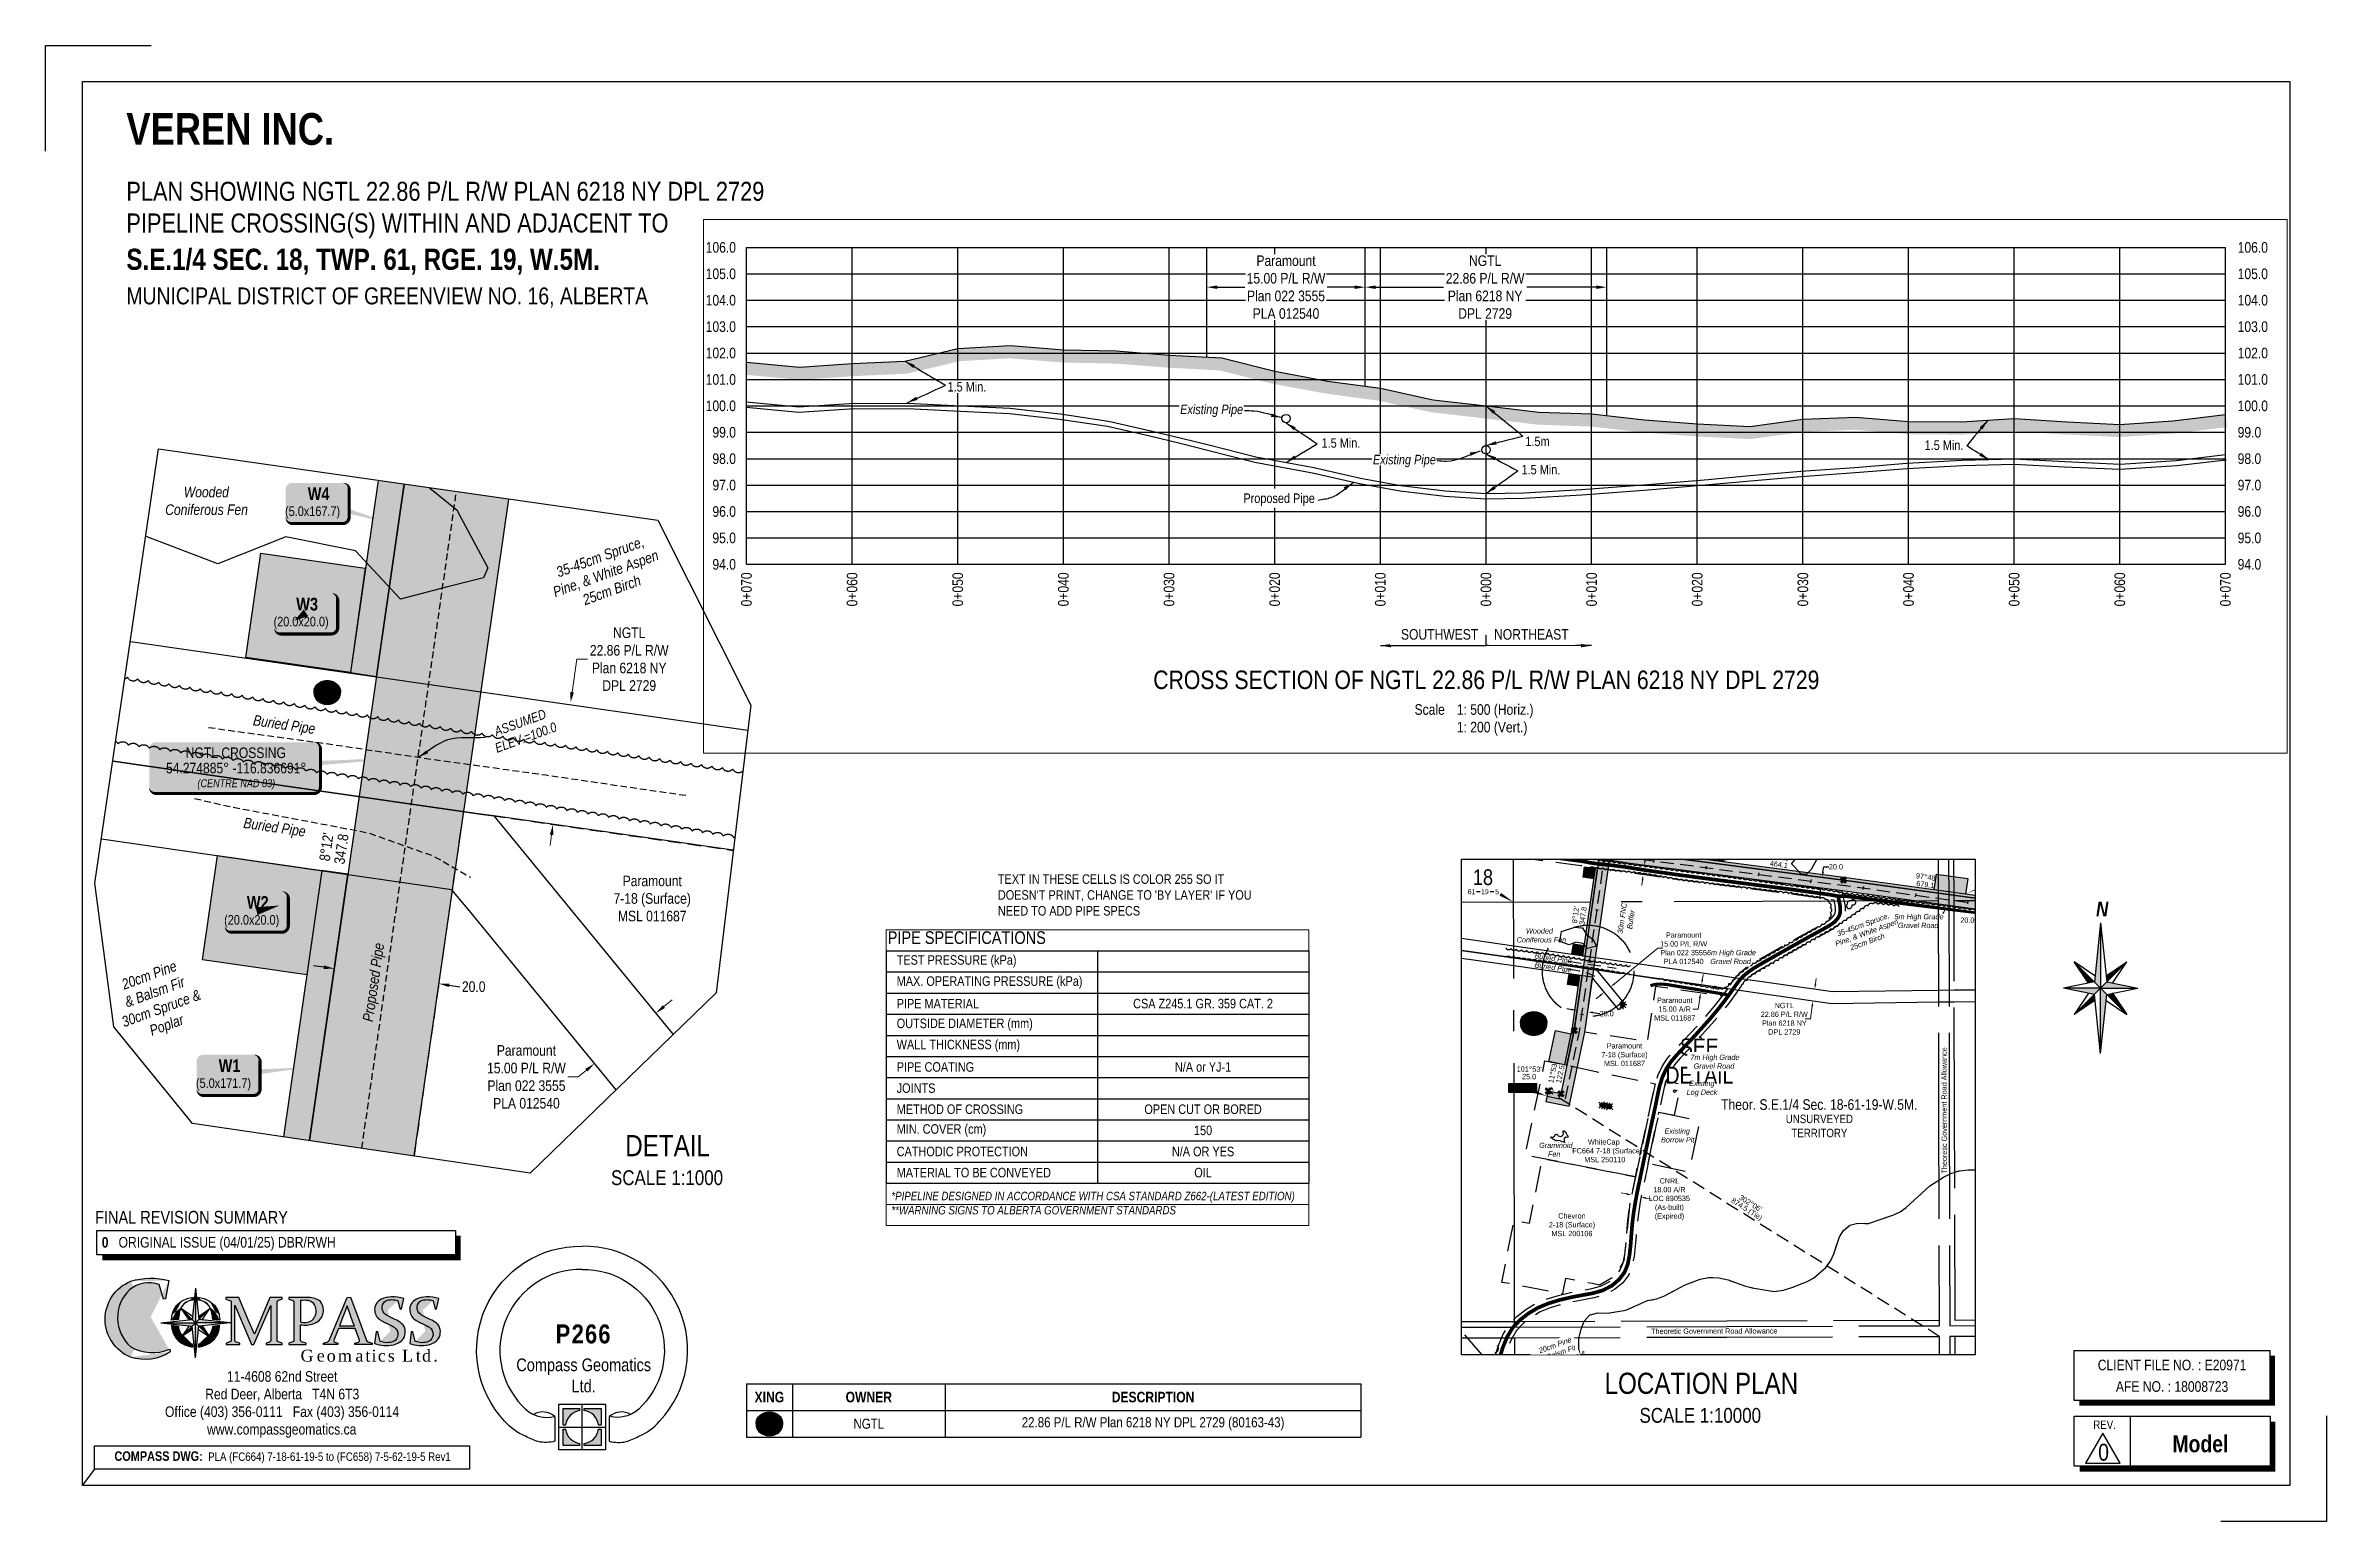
# Paper-space layout 'XING 2' of a CAD drawing. Extents: x -3383 to -1224, y -17 to 1380.
# The model-space entities are those that its viewports show. They can reach past a viewport. Long polylines and large blocks are cut down to what shows.
import ezdxf
from ezdxf.enums import TextEntityAlignment as Align

# ---------------------------------------------------------------- set-up
doc = ezdxf.new("R2010")
doc.units = 0
doc.header["$LTSCALE"] = 5
doc.header["$PDMODE"] = 34
doc.header["$PDSIZE"] = 0.03
for name, pattern in [('0', [1, 1, 0]), ('DASHED', [19.05, 12.7, -6.35]), ('foc-ACCESSROAD', [3.75, 2.5, -1.25]), ('foc-QUARTERLINE', [33, 25, -3, 2, -3]), ('foc-TIELINE', [1.875, 1.25, -0.625]), ('foc-TOPO', [1, 0.2, -0.8]), ('foc-UNSURVEYED', [12.5, 10, -2.5]), ('foc-WHEELTRACKS', [2, 0.4, -1.6]), ('HIDDEN2', [4.7625, 3.175, -1.5875]), ('UG_PIPE', [1.875, 1.25, -0.625])]:
    doc.linetypes.add(name, pattern=pattern)
doc.layers.get('Defpoints').update_dxf_attribs({"color": 9})
for name, color, linetype in [('10', 1, 'Continuous'), ('9', 3, 'Continuous'), ('AS-PIPE-UG', 44, 'UG_PIPE'), ('AS-PIPE-UG-T', 44, 'Continuous'), ('AS-ROADS', 254, 'Continuous'), ('C-SYMBOL', 7, 'Continuous'), ('C-WS', 13, 'foc-ACCESSROAD'), ('CG-LOGO', 7, 'Continuous'), ('CG-NORTH', 7, 'Continuous'), ('CG-NOTES', 7, 'Continuous'), ('DETAIL-T', 7, 'Continuous'), ('F-AR', 190, 'foc-ACCESSROAD'), ('F-RW', 190, 'Continuous'), ('F-WS', 190, 'foc-ACCESSROAD'), ('F-WS-S', 190, 'Continuous'), ('L-BD', 7, 'Continuous'), ('L-BD1', 253, 'Continuous'), ('L-DETAIL-T', 3, 'Continuous'), ('L-MON', 1, 'Continuous'), ('L-QSEC', 8, 'foc-QUARTERLINE'), ('L-ROAD-T', 7, 'Continuous'), ('L-SECLBL', 7, 'Continuous'), ('L-TIE', 7, 'foc-TIELINE'), ('L-TIE-T', 7, 'Continuous'), ('L-UNS-T', 3, 'Continuous'), ('L-USEC', 7, 'foc-UNSURVEYED'), ('P-BUFFER-T', 40, 'Continuous'), ('P-CROSSINGS', 250, 'Continuous'), ('P-CROSSINGS-GRID', 8, 'Continuous'), ('P-CROSSINGS-GROUND', 48, 'foc-TOPO'), ('P-ELEVATION', 7, 'Continuous'), ('P-PROPOSED', 10, 'Continuous'), ('P-PROPOSED-H', 21, 'Continuous'), ('P-TEMP-BLOCKS', 250, 'Continuous'), ('P-TEMP-H', 41, 'Continuous'), ('P-TEMP_LOG DECK', 46, 'Continuous'), ('P-TEMP_WORKSPACE', 46, 'Continuous'), ('P-TXT', 4, 'Continuous'), ('S-T7', 7, 'Continuous'), ('T-BUSH', 110, '0'), ('T-BUSH-T', 110, 'Continuous'), ('T-EXISTING TFA', 220, 'HIDDEN2'), ('T-EXISTING TFA-T', 220, 'Continuous'), ('T-TIE', 201, 'foc-TIELINE'), ('T-WATER-P3', 160, 'foc-WHEELTRACKS'), ('WETLAND', 143, 'Continuous'), ('WETLAND-T', 146, 'Continuous')]:
    doc.layers.add(name, color=color, linetype=linetype)
for name, color, linetype, lineweight in [('F-AR-T', 190, 'Continuous', 9), ('F-RW-T', 190, 'Continuous', 9), ('F-WS-T', 190, 'Continuous', 9), ('T-TEXT', 48, 'Continuous', 18)]:
    doc.layers.add(name, color=color, linetype=linetype, lineweight=lineweight)
doc.styles.add('140', font='ARIALN.TTF', dxfattribs={"height": 15})
doc.styles.add('175L', font='ARIALN.TTF', dxfattribs={"height": 20})
doc.styles.add('80', font='ARIALN.TTF', dxfattribs={"height": 10})
doc.styles.add('80CG', font='ARIALN.TTF', dxfattribs={"height": 10})
doc.styles.add('80L', font='ARIALN.TTF', dxfattribs={"height": 10})
doc.styles.add('80LS', font='ARIALNI.TTF', dxfattribs={"height": 10})
doc.styles.add('BOLD', font='ARIALNB.TTF')
doc.styles.add('Crossing', font='ARIALN.TTF', dxfattribs={"height": 10})
doc.styles.add('foc-LtypeFont', font='ARIALN.TTF', dxfattribs={"height": 7.35})
doc.styles.add('Legend', font='ARIALN.TTF')
doc.styles.add('SIMPLEX', font='ARIALN.TTF')
doc.styles.get("Standard").update_dxf_attribs({"font": 'ARIALN.TTF'})
doc.linetypes.add('foc-TOPO-flowdirection-NOLINE', pattern='A,0,[">",foc-LtypeFont,S=0.3,R=0,X=0,Y=-0.945],-20,[">",foc-LtypeFont,S=0.3,R=0,X=0,Y=-0.945],0', length=20)
doc.dimstyles.new('Compass 5 000', dxfattribs={"dimscale": 5, "dimtxt": 9, "dimasz": 2, "dimexe": 0.2, "dimexo": 0.0625, "dimgap": 0.5, "dimtad": 0, "dimtih": 1, "dimtoh": 1, "dimzin": 0, "dimdsep": 46, "dimtxsty": '80CG', "dimcen": 0.1, "dimse1": 1, "dimse2": 1, "dimclrd": 256, "dimclrt": 256, "dimaunit": 1, "dimadec": 4, "dimazin": 0, "dimtfac": 0.06, "dimtofl": 0, "dimtmove": 0, "dimatfit": 1, "dimfxl": 0.2, "dimtolj": 1, "dimtzin": 0, "dimlwd": -1, "dimarcsym": 0})

psp = doc.layouts.new('XING 2')

# ---------------------------------------------------------------- texts
at = {"insert": (-3306.8, 1315.6), "char_height": 9, "attachment_point": 1, "style": '80L'}
psp.add_mtext_dynamic_manual_height_columns('{\\fArial Narrow|b1|i0|c0|p34;\\H3.3333x;\\C14;VEREN INC.\\P}\\P{\\H2x;PLAN SHOWING NGTL 22.86 P/L R/W PLAN 6218 NY DPL 2729 \\PPIPELINE CROSSING(S) WITHIN AND ADJACENT TO\\P\\H0.11111x; \\P\\fArial Narrow|b1|i0|c0|p34;\\H9.9999x;S.E.1/4 SEC. 18, TWP. 61, RGE. 19, W.5M.}\\P{\\H0.22222x; \\P\\H8.0001x;MUNICIPAL DISTRICT OF GREENVIEW NO. 16, ALBERTA}', width=732.59, gutter_width=45, heights=[0], dxfattribs=at)
at = {"layer": 'CG-NOTES', "attachment_point": 1, "style": '80'}
for s, insert, char_height, width in [('\\pi77.332;11-4608 62nd Street\\P\\pi56.725;Red Deer, Alberta   T4N 6T3\\P\\pi18.673;Office (403) 356-0111   Fax (403) 356-0114\\P\\pi58.505;www.compassgeomatics.ca', (-3288.9, 124.7), 10, 257.83), ('\\pi17.107;{\\fArial Narrow|b1|i0|c0|p34;\\H1.125x;\\C14;COMPASS DWG:}  PLA (FC664) 7-18-61-19-5 to (FC658) 7-5-62-19-5 Rev1', (-3335.2, 48.8), 8, 350.451)]:
    psp.add_mtext(s, dxfattribs=dict(at, insert=insert, char_height=char_height, width=width))
at = {"layer": 'Defpoints', "insert": (-2481.8, 595), "char_height": 9, "attachment_point": 1, "style": '80L'}
psp.add_mtext_dynamic_manual_height_columns("TEXT IN THESE CELLS IS COLOR 255 SO IT DOESN'T PRINT, CHANGE TO 'BY LAYER' IF YOU NEED TO ADD PIPE SPECS", width=260.084, gutter_width=45, heights=[0], dxfattribs=at)
at = {"layer": 'DETAIL-T', "color": 3, "char_height": 20, "attachment_point": 1, "style": '80CG'}
for s, insert, width in [('\\pi13.94;DETAIL\\P\\pi0.46289;{\\H0.7x;SCALE 1:1000}', (-2848.5, 348.2), 105.506), ('\\pi76.639;LOCATION PLAN\\P\\pi109.78;{\\H0.7x;SCALE 1:10000}', (-1984.2, 123.2), 333.059)]:
    psp.add_mtext(s, dxfattribs=dict(at, insert=insert, width=width))
at = {"layer": 'L-DETAIL-T', "insert": (-1849.1, 439.6), "char_height": 16, "width": 60.707, "attachment_point": 1, "style": '80CG', "bg_fill": 3, "box_fill_scale": 1.5, "bg_fill_color": 256, "bg_fill_transparency": 0}
psp.add_mtext('\\pi12.924;SEE \\P\\pi-0.69718;DETAIL', dxfattribs=at)

msp = doc.modelspace()

# ---------------------------------------------------------------- texts
at = {"style": '80'}
for s, height, p in [('0+070', 10, (516938.945, 6011452.582)), ('0+060', 10, (517038.945, 6011452.582)), ('0+050', 10, (517138.945, 6011452.582)), ('0+040', 10, (517238.945, 6011452.582)), ('0+030', 10, (517338.945, 6011452.582)), ('0+020', 10, (517438.945, 6011452.582)), ('0+010', 10, (517538.945, 6011452.582)), ('0+000', 10, (517638.945, 6011452.582)), ('0+010', 10, (517738.945, 6011452.582)), ('0+020', 10, (517838.945, 6011452.582)), ('0+030', 10, (517938.945, 6011452.582)), ('0+040', 10, (518038.945, 6011452.582)), ('0+050', 10, (518138.945, 6011452.582)), ('0+060', 10, (518238.945, 6011452.582)), ('0+070', 10, (518338.945, 6011452.582)), ('0+070', 0.1, (516938.945, 6011427.582)), ('0+060', 0.1, (517038.945, 6011427.582)), ('0+050', 0.1, (517138.945, 6011427.582)), ('0+040', 0.1, (517238.945, 6011427.582)), ('0+030', 0.1, (517338.945, 6011427.582)), ('0+020', 0.1, (517438.945, 6011427.582)), ('0+010', 0.1, (517538.945, 6011427.582)), ('0+000', 0.1, (517638.945, 6011427.582)), ('0+010', 0.1, (517738.945, 6011427.582)), ('0+020', 0.1, (517838.945, 6011427.582)), ('0+030', 0.1, (517938.945, 6011427.582)), ('0+040', 0.1, (518038.945, 6011427.582)), ('0+050', 0.1, (518138.945, 6011427.582)), ('0+060', 0.1, (518238.945, 6011427.582)), ('0+070', 0.1, (518338.945, 6011427.582))]:
    msp.add_text(s, height=height, rotation=90, dxfattribs=at).set_placement(p, align=Align.MIDDLE_RIGHT)
at = {"char_height": 8.9975, "attachment_point": 1, "style": '80L'}
for s, width, insert in [('1.5m', 22.35057, (517676.271, 6011581.186)), ('1.5 Min.', 35.88741, (518054.235, 6011577.488))]:
    msp.add_mtext_dynamic_manual_height_columns(s, width=width, gutter_width=45, heights=[0], dxfattribs=dict(at, insert=insert))
at = {"layer": 'AS-PIPE-UG-T', "attachment_point": 1, "style": '80L'}
for s, width, insert, char_height, rotation in [('\\pi0.31467;{\\fArial Narrow|b0|i1|c0|p34;Buried Pipe}', 59.03588, (510531.311, 6014139.917), 9.99463, 351.804249), ('\\pi0.31467;{\\fArial Narrow|b0|i1|c0|p34;Buried Pipe}', 59.03588, (510531.422, 6014122.702), 9.99463, 351.804249), ('\\pi0.31478;{\\fArial Narrow|b0|i1|c0|p34;Buried Pipe}', 59.03588, (520460.059, 6011717.066), 9.99459, 351.804249), ('\\pi0.31478;{\\fArial Narrow|b0|i1|c0|p34;Buried Pipe}', 59.03588, (520450.965, 6011619.906), 9.99459, 351.804249), ('\\pi0.34636;{\\fArial Narrow|b0|i1|c0|p34;Proposed Pipe}', 74.96357, (520562.941, 6011426.981), 9.99459, 81.802448)]:
    msp.add_mtext_dynamic_manual_height_columns(s, width=width, gutter_width=50, heights=[0], dxfattribs=dict(at, insert=insert, char_height=char_height, rotation=rotation))
at = {"layer": 'C-SYMBOL', "color": 3, "style": '175L'}
msp.add_text('Theor. S.E.1/4 Sec. 18-61-19-W.5M.', height=19.98936, dxfattribs=at).set_placement((511069.843, 6013836.976), align=Align.BOTTOM_CENTER)
at = {"layer": 'C-WS', "insert": (510601.563, 6013787.134), "char_height": 9.99454, "attachment_point": 1, "style": '80L'}
msp.add_mtext_dynamic_manual_height_columns('\\pi30.275;WhiteCap\\P\\pi0.56019;FC664 7-18 (Surface)\\P\\pi23.338;MSL 250110', width=110.18773, gutter_width=45.025, heights=[0], dxfattribs=at)
at = {"layer": 'DETAIL-T', "insert": (517571.376, 6011327.796), "char_height": 10, "attachment_point": 1, "style": '80L'}
msp.add_mtext_dynamic_manual_height_columns('Scale^I1: 500 (Horiz.)\\P^I1: 200 (Vert.)', width=217.1051, gutter_width=45, heights=[0], dxfattribs=at)
at = {"layer": 'F-WS-T', "attachment_point": 5, "style": '80CG'}
for s, insert, char_height, width in [('\\A1;Paramount\\P7-18 (Surface)\\PMSL 011687', (510701.046, 6013947.352), 9.99468, 72.58524), ('\\A1;Chevron\\P2-18 (Surface)\\PMSL 200106', (510601.562, 6013625.379), 9.99468, 72.58524), ('\\A1;Paramount\\P7-18 (Surface)\\PMSL 011687', (520837.274, 6011543.063), 9.99459, 72.58458)]:
    msp.add_mtext(s, dxfattribs=dict(at, insert=insert, char_height=char_height, width=width))
at = {"layer": 'L-BD1', "color": 5}
for s, rotation, p in [("97%%d20'", 352.394725, (510995.326, 6014321.569)), ('464.1', 352.394725, (510993.441, 6014307.452)), ("97%%d48'", 352.202501, (511272.7, 6014283.799)), ('679.1', 352.202501, (511270.767, 6014269.688)), ("8%%d12'", 81.850321, (510608.37, 6014212.198)), ('347.8', 81.850321, (510622.468, 6014210.179)), ("101%%d53'", 359.436536, (510520.662, 6013920.128)), ("11%%d53'", 78.11997, (510565.357, 6013913.402)), ('122.5', 78.11997, (510579.294, 6013910.47)), ('25.0', 359.436536, (510520.522, 6013905.886)), ("8%%d12'", 81.850321, (520528.849, 6011591.959)), ('347.8', 81.850321, (520542.947, 6011589.94))]:
    msp.add_text(s, height=9.9946, rotation=rotation, dxfattribs=at).set_placement(p, align=Align.MIDDLE_CENTER)
at = {"layer": 'L-DETAIL-T', "insert": (517639.312, 6011359.67), "char_height": 17.5, "width": 629.88851, "attachment_point": 2, "rotation": 0, "style": '140'}
msp.add_mtext('CROSS SECTION OF NGTL 22.86 P/L R/W PLAN 6218 NY DPL 2729', dxfattribs=at)
at = {"layer": 'L-ROAD-T', "style": '80L'}
for rotation, p in [(90.141312, (511306.278, 6013841.738)), (0.189499, (510871.069, 6013424.077))]:
    msp.add_text('Theoretic Government Road Allowance', height=9.99468, rotation=rotation, dxfattribs=at).set_placement(p, align=Align.MIDDLE_CENTER)
at = {"layer": 'L-TIE-T', "style": '80L'}
for s, height, p in [("302°06'", 9.9946, (510939.626, 6013666.055)), ('874.5 (Tie)', 9.99459, (510932.062, 6013653.987))]:
    msp.add_text(s, height=height, rotation=327.9202, dxfattribs=at).set_placement(p, align=Align.MIDDLE)
at = {"layer": 'L-UNS-T', "color": 3, "insert": (511070.012, 6013812.324), "char_height": 15.99149, "attachment_point": 5, "style": '80L'}
msp.add_mtext_dynamic_manual_height_columns('UNSURVEYED TERRITORY', width=126.41375, gutter_width=47.5, heights=[0], dxfattribs=at)
at = {"layer": 'P-BUFFER-T', "insert": (510691.685, 6014206.229), "char_height": 9.9946, "width": 49.17317, "attachment_point": 2, "rotation": 81.850321, "style": '80LS'}
msp.add_mtext('30m FNC \\PBuffer', dxfattribs=at)
at = {"layer": 'S-T7', "style": '80'}
for s, p in [('106.0', (516929.032, 6011760.25)), ('105.0', (516929.032, 6011735.25)), ('104.0', (516929.032, 6011710.25)), ('103.0', (516929.032, 6011685.25)), ('102.0', (516929.032, 6011660.25)), ('101.0', (516929.032, 6011635.25)), ('100.0', (516929.032, 6011610.25)), ('99.0', (516929.032, 6011585.25)), ('98.0', (516929.032, 6011560.25)), ('97.0', (516929.032, 6011535.25)), ('96.0', (516929.032, 6011510.25)), ('95.0', (516929.032, 6011485.25)), ('94.0', (516929.032, 6011460.25))]:
    msp.add_text(s, height=10, dxfattribs=at).set_placement(p, align=Align.MIDDLE_RIGHT)
for s, p in [('106.0', (518350.562, 6011760.25)), ('105.0', (518350.562, 6011735.25)), ('104.0', (518350.562, 6011710.25)), ('103.0', (518350.562, 6011685.25)), ('102.0', (518350.562, 6011660.25)), ('101.0', (518350.562, 6011635.25)), ('100.0', (518350.562, 6011610.25)), ('99.0', (518350.562, 6011585.25)), ('98.0', (518350.562, 6011560.25)), ('97.0', (518350.562, 6011535.25)), ('96.0', (518350.562, 6011510.25)), ('95.0', (518350.562, 6011485.25)), ('94.0', (518350.562, 6011460.25))]:
    msp.add_text(s, height=10, dxfattribs=at).set_placement(p, align=Align.MIDDLE_LEFT)
at = {"layer": 'T-BUSH-T', "attachment_point": 1, "rotation": 20, "style": '80L'}
for s, width, gutter_width, insert, char_height in [('\\pi9.7456;{\\fArial Narrow|b0|i1|c0|p34;35-45cm Spruce, \\P\\pi0.35425;Pine, & White Aspen \\P\\pi24.295;25cm Birch}', 104.89624, 50.001, (520736.116, 6011853.006), 9.99471), ('\\pi12.554;{\\fArial Narrow|b0|i1|c0|p34;20cm Pine \\P\\pi9.4932;& Balsm Fir\\P\\pi0.38497;30cm Spruce & \\P\\pi22.355;Poplar}', 78.24461, 50, (520322.179, 6011461.757), 9.99453)]:
    msp.add_mtext_dynamic_manual_height_columns(s, width=width, gutter_width=gutter_width, heights=[0], dxfattribs=dict(at, insert=insert, char_height=char_height))
at = {"layer": 'T-EXISTING TFA-T', "char_height": 9.99459, "attachment_point": 1, "style": '80L'}
for s, insert in [('\\pi6.9297;{\\fArial Narrow|b0|i1|c0|p34;Existing \\P\\pi2.3892;Log Deck}', (510816.435, 6013897.985)), ('\\pi6.9297;{\\fArial Narrow|b0|i1|c0|p34;Existing \\P\\pi0.31325;Borrow Pit}', (510769.949, 6013807.782))]:
    msp.add_mtext_dynamic_manual_height_columns(s, width=53.37422, gutter_width=50, heights=[0], dxfattribs=dict(at, insert=insert))
at = {"layer": 'WETLAND-T', "attachment_point": 1, "style": '80L'}
for s, width, insert, char_height in [('\\pi18.195;{\\fArial Narrow|b0|i1|c0|p34;Wooded \\P\\pi0.58941;Coniferous Fen}', 78.18427, (510496.345, 6014186.557), 10), ('\\pi0.62031;{\\fArial Narrow|b0|i1|c0|p34;Graminoid \\P\\pi17.312;Fen}', 53.53256, (510538.861, 6013780.796), 10), ('\\pi18.206;{\\fArial Narrow|b0|i1|c0|p34;Wooded \\P\\pi0.61024;Coniferous Fen}', 78.18427, (520375.683, 6011932.844), 9.99459)]:
    msp.add_mtext_dynamic_manual_height_columns(s, width=width, gutter_width=50, heights=[0], dxfattribs=dict(at, insert=insert, char_height=char_height))

# ---------------------------------------------------------------- blocks, each defined once
blk = doc.blocks.new('cg-north')
at = {"linetype": 'Continuous'}
for points in [[(-0.3, 62), (-6.2, 6), (-0.3, 0.1)], [(-25.2, 25), (-11.6, 4.9), (-6.2, 6)], [(24.6, 25), (5, 11.8), (5.6, 6)], [(-0.3, 0.1), (-35.5, 0.1), (-6.2, -5.8)], [(5.6, 6), (-0.3, 0.1), (34.9, 0.1)], [(5.6, -5.8), (-0.3, 0.1), (-0.3, -61.7)], [(-5.6, -11.5), (-6.2, -5.8), (-25.2, -24.8)], [(11, -4.7), (5.6, -5.8), (24.6, -24.8)]]:
    blk.add_hatch(color=14, dxfattribs=at).paths.add_polyline_path(points)
at = {"color": 14, "linetype": 'Continuous'}
for p, q in [((-0.3, 62), (-6.2, 6)), ((-0.3, 62), (-0.3, 0.1)), ((-0.3, 62), (5.6, 6)), ((-0.3, 0.1), (-25.2, 25)), ((-11.6, 4.9), (-25.2, 25)), ((-5.6, 11.8), (-25.2, 25)), ((-0.3, 0.1), (24.6, 25)), ((5, 11.8), (24.6, 25)), ((11, 4.9), (24.6, 25)), ((-6.2, 6), (-35.5, 0.1)), ((-0.3, 0.1), (-35.5, 0.1)), ((-6.2, -5.8), (-35.5, 0.1)), ((-0.3, 0.1), (-25.2, -24.8)), ((-0.3, 0.1), (24.6, -24.8)), ((-0.3, -61.7), (-0.3, 0.1)), ((-0.3, 0.1), (34.9, 0.1)), ((5.6, 6), (34.9, 0.1)), ((5.6, -5.8), (34.9, 0.1)), ((-11.6, -4.7), (-25.2, -24.8)), ((-5.6, -11.5), (-25.2, -24.8)), ((-0.3, -61.7), (-6.2, -5.8)), ((-0.3, -61.7), (5.6, -5.8)), ((5, -11.5), (24.6, -24.8)), ((10.9, -4.5), (11, -4.7)), ((11, -4.7), (24.6, -24.8))]:
    blk.add_line(p, q, dxfattribs=at)
at = {"color": 14, "linetype": 'Continuous', "insert": (-10.2, 82), "char_height": 14, "width": 22.782, "attachment_point": 1, "style": '80CG'}
blk.add_mtext('\\pi5.6372;{\\fArial Narrow|b1|i1|c0|p34;N}', dxfattribs=at)
blk = doc.blocks.new('STAMP')
at = {"linetype": 'Continuous'}
h = blk.add_hatch(color=256, dxfattribs=at)
h.dxf.hatch_style = 1
h.paths.add_polyline_path([(-3.5, -57.3), (-3.5, -55.2), (-19.4, -55.2), (-19.4, -70.8), (-17, -70.8, -0.341095)])
h.paths.add_polyline_path([(14.1, -70.8), (16.5, -70.8), (16.5, -55.2), (0.5, -55.2), (0.5, -57.3, -0.341095)])
h.paths.add_polyline_path([(0.5, -88.4), (0.5, -90.4), (16.5, -90.4), (16.5, -74.8), (14.1, -74.8, -0.341095)])
h.paths.add_polyline_path([(-17, -74.8), (-19.4, -74.8), (-19.4, -90.4), (-3.5, -90.4), (-3.5, -88.4, -0.341095)])
for p, q in [((-3.5, -57.3), (-3.5, -55.2)), ((-1.5, -94.4), (-1.5, -51.2)), ((0.5, -57.3), (0.5, -55.2)), ((-23.4, -72.8), (20.5, -72.8)), ((-19.4, -70.8), (-17, -70.8)), ((-19.4, -74.8), (-17, -74.8)), ((14.1, -70.8), (16.5, -70.8)), ((14.1, -74.8), (16.5, -74.8)), ((-3.5, -90.4), (-3.5, -88.4)), ((0.5, -90.4), (0.5, -88.4))]:
    blk.add_line(p, q, dxfattribs=at)
at = {"linetype": 'Continuous', "flags": 128}
for points in [[(-1.5, 76.4, 0.665153), (-58.4, -52.5, 0.284669), (-27.2, -62.8), (-27.2, -86.2, -0.121434), (-43, -86.6, -0.034119), (-55.1, -81.5, -0.115846), (-74.8, -67.2, -0.661414), (-1.5, 98.4, 0.661414)], [(-1.5, 76.4, -0.665153), (55.5, -52.5, -0.284669), (24.2, -62.8), (24.2, -86.2, 0.121434), (40.1, -86.6, 0.034119), (52.2, -81.5, 0.115846), (71.9, -67.2, 0.661414), (-1.5, 98.4, -0.661414)]]:
    blk.add_lwpolyline(points, format="xyb", dxfattribs=at)
at = {"linetype": 'Continuous'}
blk.add_lwpolyline([(20.5, -94.4), (-23.4, -94.4), (-23.4, -51.2), (20.5, -51.2)], close=True, dxfattribs=at)
for points in [[(-19.4, -70.8), (-19.4, -55.2), (-3.5, -55.2)], [(0.5, -55.2), (16.5, -55.2), (16.5, -70.8)], [(-3.5, -90.4), (-19.4, -90.4), (-19.4, -74.8)], [(16.5, -74.8), (16.5, -90.4), (0.5, -90.4)]]:
    blk.add_lwpolyline(points, dxfattribs=at)
for centre, radius, start, end in [((-38.8, -76.5), 18, 49.7767, 119.1818), ((-1.5, -72.8), 15.7, 97.3315, 172.6685), ((-1.5, -72.8), 15.7, 7.3315, 82.6685), ((35.9, -76.5), 18, 60.8182, 130.2233), ((-1.5, -72.8), 15.7, 187.3315, 262.6685), ((-1.5, -72.8), 15.7, 277.3315, 352.6685)]:
    blk.add_arc(centre, radius, start, end, dxfattribs=at)
at = {"linetype": 'Continuous', "attachment_point": 5, "style": '80CG'}
for s, width, insert, char_height in [('{\\fArial Narrow|b1|i0|c0|p34;\\T1.1;P266}', 51.54, (0, 15.2), 18), ('Compass Geomatics\\PLtd.', 127.184, (0, -24), 12)]:
    blk.add_mtext_dynamic_manual_height_columns(s, width=width, gutter_width=45, heights=[0], dxfattribs=dict(at, insert=insert, char_height=char_height))
blk = doc.blocks.new('c_logo')
h = blk.add_hatch(color=256)
edge = h.paths.add_edge_path()
edge.add_arc((-141.8, -18.9), 63, 74.1661, 107.5113, ccw=False)
edge.add_line((-124.6, 41.7), (-127.8, 24.4))
edge.add_line((-127.8, 24.4), (-129.9, 24.3))
edge.add_line((-129.9, 24.3), (-133.7, 38))
edge.add_arc((-143.5, 10.5), 29.1, 70.3832, 129.1598)
edge.add_arc((-136.2, 6.6), 36.9, 134.0613, 228.3206)
edge.add_arc((-139.8, 16.8), 43.2, 241.0325, 291.7344)
edge.add_line((-123.8, -23.3), (-123.3, -25.7))
edge.add_arc((-147.3, 10.4), 43.4, 251.5179, 303.5841, ccw=False)
edge.add_arc((-146.1, 5.2), 38.8, 112.1026, 247.4698, ccw=False)
h = blk.add_hatch(color=256)
edge = h.paths.add_edge_path()
edge.add_arc((-89, 1.8), 33.4, 166.6682, 175.6601, ccw=False)
edge.add_arc((-102.3, 5.6), 19.6, 121.6531, 168.6953, ccw=False)
edge.add_arc((-99.6, 0.9), 25, 95.0736, 121.1383, ccw=False)
edge.add_line((-101.8, 25.8), (-102.1, 23.3))
edge.add_arc((-99.9, 6.4), 17.1, 97.444, 127.0912)
edge.add_arc((-98.7, 8.4), 16.4, 134.7148, 171.0442)
edge.add_arc((-73.8, 3.2), 41.8, 169.3159, 177.5034)
edge.add_line((-115.5, 5), (-122.3, 4.3))
at = {"linetype": 'Continuous'}
for points in [[(-99.4, 34.7), (-102.5, 4.9), (-99.4, 1.7)], [(-99.4, 1.7), (-132.4, 1.7), (-102.5, -1.4)], [(-112.7, 15), (-105.6, 4.5), (-102.5, 4.9)], [(-96.3, 4.9), (-99.4, 1.7), (-66.4, 1.7)], [(-96.3, -1.4), (-99.4, 1.7), (-99.4, -31.3)], [(-86.1, 15), (-96.6, 7.9), (-96.3, 4.9)], [(-102.2, -4.5), (-102.5, -1.4), (-112.7, -11.6)], [(-93.2, -1.1), (-96.3, -1.4), (-86.1, -11.6)]]:
    blk.add_hatch(color=14, dxfattribs=at).paths.add_polyline_path(points)
h = blk.add_hatch(color=256)
edge = h.paths.add_edge_path()
edge.add_arc((-99.1, 0.9), 25, 58.8617, 85.0803, ccw=False)
edge.add_arc((-96.4, 5.6), 19.6, 11.3047, 58.3469, ccw=False)
edge.add_arc((-109.7, 1.8), 33.4, 4.3278, 13.3318, ccw=False)
edge.add_line((-76.4, 4.3), (-83.2, 5))
edge.add_arc((-124.9, 3.2), 41.8, 2.487, 10.6841)
edge.add_arc((-100.1, 8.4), 16.4, 8.9558, 45.2852)
edge.add_arc((-98.8, 6.4), 17.1, 52.9088, 82.7833)
edge.add_line((-96.7, 23.3), (-97, 25.8))
h = blk.add_hatch(color=256)
edge = h.paths.add_edge_path()
edge.add_line((-48.6, 2.5), (-58.3, 25.6))
edge.add_line((-58.3, 25.6), (-70.6, 25.6))
edge.add_line((-70.6, 25.6), (-70.6, 24.2))
edge.add_line((-70.6, 24.2), (-66.8, 23))
edge.add_arc((-67.2, 21.6), 1.5, 0, 72.6157, ccw=False)
edge.add_line((-65.7, 21.6), (-65.7, 2.5))
edge.add_line((-65.7, 2.5), (-65.7, -14.9))
edge.add_arc((-67.2, -14.9), 1.5, -73.424, 0, ccw=False)
edge.add_line((-66.8, -16.3), (-70.5, -17.4))
edge.add_line((-70.5, -17.4), (-70.5, -18.9))
edge.add_line((-70.5, -18.9), (-57.6, -18.9))
edge.add_line((-57.6, -18.9), (-57.6, -17.5))
edge.add_line((-57.6, -17.5), (-61.1, -16.4))
edge.add_arc((-60.6, -15), 1.5, 180, 252.4646, ccw=False)
edge.add_line((-62.1, -15), (-62.1, 2.5))
edge.add_line((-62.1, 2.5), (-62.1, 18.4))
edge.add_line((-62.1, 18.4), (-46.4, -18.9))
edge.add_line((-46.4, -18.9), (-44.1, -18.9))
edge.add_line((-44.1, -18.9), (-35, 2.5))
edge.add_line((-35, 2.5), (-28.3, 18.3))
edge.add_line((-28.3, 18.3), (-28.3, 2.5))
edge.add_line((-28.3, 2.5), (-28.3, -15))
edge.add_arc((-29.8, -15), 1.5, -73.424, 0, ccw=False)
edge.add_line((-29.4, -16.4), (-32.7, -17.4))
edge.add_line((-32.7, -17.4), (-32.7, -18.9))
edge.add_line((-32.7, -18.9), (-17.3, -18.9))
edge.add_line((-17.3, -18.9), (-17.3, -17.5))
edge.add_line((-17.3, -17.5), (-21, -16.3))
edge.add_arc((-20.5, -14.9), 1.5, 180, 252.4646, ccw=False)
edge.add_line((-22, -14.9), (-22, 2.5))
edge.add_line((-22, 2.5), (-22, 21.7))
edge.add_arc((-20.5, 21.7), 1.5, 107.3843, 180, ccw=False)
edge.add_line((-21, 23.1), (-17.4, 24.2))
edge.add_line((-17.4, 24.2), (-17.4, 25.6))
edge.add_line((-17.4, 25.6), (-29.1, 25.6))
edge.add_line((-29.1, 25.6), (-38.8, 2.5))
edge.add_line((-38.8, 2.5), (-43.7, -9.1))
edge.add_line((-43.7, -9.1), (-48.6, 2.5))
h = blk.add_hatch(color=256)
h.paths.add_polyline_path([(7.6, 25.6), (-11.1, 25.6), (-11.1, 24.2), (-7.3, 23, -0.326805), (-6.3, 21.6), (-6.3, -14.9, -0.331803), (-7.4, -16.3), (-11.1, -17.4), (-11.1, -18.9), (5.3, -18.9), (5.3, -17.5), (1, -16.2, -0.327162), (0, -14.7), (0, 0, 0.135693), (12.6, 1, 0.518306), (18.8, 21.8, 0.201798)])
h.paths.add_polyline_path([(0, 22.9, -0.05909), (7.3, 22.8, -0.236459), (13.3, 18.7, -0.297964), (11.9, 5.1, -0.269959), (0.5, 2.5, -0.011455), (0, 2.6)], flags=16)
h = blk.add_hatch(color=256)
h.paths.add_polyline_path([(47.4, 26.1), (44.1, 25.8), (34.4, 2.5), (27.1, -15, -0.225541), (25.7, -16.2), (21.8, -17.4), (21.8, -18.9), (34.7, -18.9), (35.3, -18.9), (35.3, -17.5), (32.4, -16.6, -0.43446), (31.4, -14.6), (35.8, -3.6), (51.8, -3.6), (55.7, -14.5, -0.430441), (54.7, -16.5), (51.5, -17.4), (51.5, -18.9), (67.8, -18.9), (67.8, -17.5), (63.9, -16.3, -0.232291), (62.4, -14.9), (56.1, 2.5)])
h.paths.add_polyline_path([(44.1, 17.7), (49.6, 2.5), (50.9, -1.1), (36.8, -1.1), (38.2, 2.5)], flags=16)
h = blk.add_hatch(color=256)
edge = h.paths.add_edge_path()
edge.add_arc((103.3, 50.8), 54.1, 243.1997, 248.1345)
edge.add_arc((69.9, -30.2), 33.5, 55.7647, 66.7239, ccw=False)
edge.add_arc((84.5, -9), 7.7, -65.6478, 57.1428, ccw=False)
edge.add_arc((81.8, 0.7), 17.7, 248.3428, 289.4425, ccw=False)
edge.add_line((75.3, -15.8), (73.1, -6.7))
edge.add_line((73.1, -6.7), (71.7, -6.9))
edge.add_line((71.7, -6.9), (70.1, -17.8))
edge.add_arc((81.2, 14.2), 33.9, 250.8905, 281.4155)
edge.add_arc((84.6, -3.1), 16.2, 281.7683, 321.9948)
edge.add_arc((87.3, -7), 11.8, 328.8789, 398.35)
edge.add_arc((79.7, -17.6), 24.7, 46.7096, 54.4302)
edge.add_arc((79.7, -17.6), 24.7, 54.4302, 70.3091)
edge.add_arc((139.4, 119.6), 125, 243.6166, 245.7228, ccw=False)
edge.add_arc((89.5, 20.6), 14.2, 223.2297, 246.3738, ccw=False)
edge.add_arc((84.7, 16.1), 7.62, 121.2723, 223.353, ccw=False)
edge.add_arc((86.6, 7.5), 16.2, 69.6826, 111.1397, ccw=False)
edge.add_line((92.2, 22.7), (94.3, 14.7))
edge.add_line((94.3, 14.7), (95.6, 14.9))
edge.add_line((95.6, 14.9), (97.6, 24.9))
edge.add_arc((87.2, -14.4), 40.7, 75.2956, 91.6843)
edge.add_arc((86, 5.6), 20.7, 89.7518, 117.221)
edge.add_arc((80.5, 14.4), 10.4, 112.8657, 186.9967)
edge.add_arc((81.9, 14.2), 11.8, 185.0082, 240.0685)
edge.add_arc((103.3, 50.8), 54.1, 239.829, 243.1997)
h = blk.add_hatch(color=256)
edge = h.paths.add_edge_path()
edge.add_arc((136.5, 50.8), 54.1, 243.1997, 248.1345)
edge.add_arc((103.1, -30.2), 33.5, 55.7647, 66.7239, ccw=False)
edge.add_arc((117.7, -9), 7.7, -65.6478, 57.1428, ccw=False)
edge.add_arc((115, 0.7), 17.7, 248.3428, 289.4425, ccw=False)
edge.add_line((108.5, -15.8), (106.3, -6.7))
edge.add_line((106.3, -6.7), (104.8, -6.9))
edge.add_line((104.8, -6.9), (103.3, -17.8))
edge.add_arc((114.4, 14.2), 33.9, 250.8905, 281.4155)
edge.add_arc((117.8, -3.1), 16.2, 281.7683, 321.9948)
edge.add_arc((120.5, -7), 11.8, 328.8789, 398.35)
edge.add_arc((112.8, -17.6), 24.7, 46.7096, 54.4302)
edge.add_arc((112.8, -17.6), 24.7, 54.4302, 70.3091)
edge.add_arc((172.5, 119.6), 125, 243.6166, 245.7228, ccw=False)
edge.add_arc((122.7, 20.6), 14.2, 223.2297, 246.3738, ccw=False)
edge.add_arc((117.9, 16.1), 7.62, 121.2723, 223.353, ccw=False)
edge.add_arc((119.8, 7.5), 16.2, 69.6826, 111.1397, ccw=False)
edge.add_line((125.4, 22.7), (127.5, 14.7))
edge.add_line((127.5, 14.7), (128.8, 14.9))
edge.add_line((128.8, 14.9), (130.8, 24.9))
edge.add_arc((120.4, -14.4), 40.7, 75.2956, 91.6843)
edge.add_arc((119.2, 5.6), 20.7, 89.7518, 117.221)
edge.add_arc((113.7, 14.4), 10.4, 112.8657, 186.9967)
edge.add_arc((115.1, 14.2), 11.8, 185.0082, 240.0685)
edge.add_arc((136.5, 50.8), 54.1, 239.829, 243.1997)
h = blk.add_hatch(color=256)
edge = h.paths.add_edge_path()
edge.add_arc((-89, 3), 33.4, 186.7164, 193.3318)
edge.add_arc((-102.3, -0.8), 19.6, 191.3047, 238.3469)
edge.add_arc((-99.6, 3.9), 25, 238.8617, 264.5936)
edge.add_line((-102, -21), (-102.2, -18.5))
edge.add_arc((-99.9, -1.6), 17.1, 232.9088, 262.0641, ccw=False)
edge.add_arc((-98.7, -3.6), 16.4, 188.9558, 225.2852, ccw=False)
edge.add_arc((-73.8, 1.6), 41.8, 184.3813, 190.6841, ccw=False)
edge.add_line((-115.5, -1.6), (-122.2, -0.9))
h = blk.add_hatch(color=256)
edge = h.paths.add_edge_path()
edge.add_arc((-124.9, 1.6), 41.8, 349.3159, 355.6284, ccw=False)
edge.add_arc((-100.1, -3.6), 16.4, 314.7148, 351.0442, ccw=False)
edge.add_arc((-98.8, -1.6), 17.1, 277.7082, 307.0912, ccw=False)
edge.add_line((-96.5, -18.5), (-96.8, -21))
edge.add_arc((-99.1, 3.9), 25, 275.2524, 301.1383)
edge.add_arc((-96.4, -0.8), 19.6, 301.6531, 348.6953)
edge.add_arc((-109.7, 3), 33.4, 346.6682, 353.2958)
edge.add_line((-76.6, -0.9), (-83.3, -1.6))
at = {"color": 14, "linetype": 'Continuous'}
for p, q in [((-99.4, 34.7), (-102.5, 4.9)), ((-99.4, 34.7), (-99.4, 1.7)), ((-99.4, 34.7), (-96.3, 4.9)), ((-132.4, 1.7), (-102.5, 4.9)), ((-132.4, 1.7), (-102.5, -1.4)), ((-132.4, 1.7), (-99.4, 1.7)), ((-99.4, 1.7), (-112.7, 15)), ((-105.6, 4.5), (-112.7, 15)), ((-102.2, 7.9), (-112.7, 15)), ((-99.4, 1.7), (-112.7, -11.6)), ((-99.4, 1.7), (-86.1, 15)), ((-66.4, 1.7), (-99.4, 1.7)), ((-99.4, 1.7), (-86.1, -11.6)), ((-99.4, -31.3), (-99.4, 1.7)), ((-96.6, 7.9), (-86.1, 15)), ((-66.4, 1.7), (-96.3, 4.9)), ((-66.4, 1.7), (-96.3, -1.4)), ((-93.2, 4.5), (-86.1, 15)), ((-105.6, -1.1), (-112.7, -11.6)), ((-102.2, -4.5), (-112.7, -11.6)), ((-99.4, -31.3), (-102.5, -1.4)), ((-99.4, -31.3), (-96.3, -1.4)), ((-96.6, -4.5), (-86.1, -11.6)), ((-93.2, -1.1), (-86.1, -11.6))]:
    blk.add_line(p, q, dxfattribs=at)
at = {"flags": 128}
for points in [[(-160.8, 41.1, -0.146532), (-124.6, 41.7), (-127.8, 24.4), (-129.9, 24.3), (-133.7, 38, 0.262236), (-161.9, 33.1, 0.436158), (-160.8, -21, 0.22491), (-123.8, -23.3), (-123.3, -25.7, -0.231173), (-161, -30.7, -0.670499)], [(-122.3, 4.3, -0.039254), (-121.5, 9.5, -0.208192), (-112.6, 22.3, -0.114221), (-101.8, 25.8), (-102.1, 23.3, 0.130087), (-110.2, 20, 0.159858), (-114.8, 10.9, 0.03574), (-115.5, 5)], [(-97, 25.8, -0.114902), (-86.2, 22.3, -0.208192), (-77.2, 9.5, -0.039307), (-76.4, 4.3), (-83.2, 5, 0.035782), (-83.9, 10.9, 0.159858), (-88.5, 20, 0.131095), (-96.7, 23.3)], [(-48.6, 2.5), (-58.3, 25.6), (-70.6, 25.6), (-70.6, 24.2), (-66.8, 23, -0.327892), (-65.7, 21.6), (-65.7, 2.5), (-65.7, -14.9, -0.331803), (-66.8, -16.3), (-70.5, -17.4), (-70.5, -18.9), (-57.6, -18.9), (-57.6, -17.5), (-61.1, -16.4, -0.327162), (-62.1, -15), (-62.1, 2.5), (-62.1, 18.4), (-46.4, -18.9), (-44.1, -18.9), (-35, 2.5), (-28.3, 18.3), (-28.3, 2.5), (-28.3, -15, -0.331803), (-29.4, -16.4), (-32.7, -17.4), (-32.7, -18.9), (-17.3, -18.9), (-17.3, -17.5), (-21, -16.3, -0.327162), (-22, -14.9), (-22, 2.5), (-22, 21.7, -0.327892), (-21, 23.1), (-17.4, 24.2), (-17.4, 25.6), (-29.1, 25.6), (-38.8, 2.5), (-43.7, -9.1)], [(78.9, 2.5, 0.021535), (83.1, 0.5, -0.047855), (88.7, -2.5, -0.593701), (87.7, -16, -0.181278), (75.3, -15.8), (73.1, -6.7), (71.7, -6.9), (70.1, -17.8, 0.133984), (87.9, -19, 0.177346), (97.4, -13.1, 0.312763), (96.6, 0.4, 0.0337), (94, 2.5, 0.069396), (88, 5.6, -0.00919), (83.8, 7.6, -0.10133), (79.2, 10.9, -0.477408), (80.8, 22.6, -0.18289), (92.2, 22.7), (94.3, 14.7), (95.6, 14.9), (97.6, 24.9, 0.071631), (86.1, 26.3, 0.120434), (76.5, 24, 0.335231), (70.2, 13.1, 0.244978), (76.1, 4, 0.014709)], [(112.1, 2.5, 0.021535), (116.3, 0.5, -0.047855), (121.9, -2.5, -0.593701), (120.9, -16, -0.181278), (108.5, -15.8), (106.3, -6.7), (104.8, -6.9), (103.3, -17.8, 0.133984), (121.1, -19, 0.177346), (130.6, -13.1, 0.312763), (129.8, 0.4, 0.0337), (127.2, 2.5, 0.069396), (121.2, 5.6, -0.00919), (117, 7.6, -0.10133), (112.4, 10.9, -0.477408), (113.9, 22.6, -0.18289), (125.4, 22.7), (127.5, 14.7), (128.8, 14.9), (130.8, 24.9, 0.071631), (119.2, 26.3, 0.120434), (109.7, 24, 0.335231), (103.4, 13.1, 0.244978), (109.3, 4, 0.014709)], [(-122.2, -0.9, 0.028873), (-121.5, -4.7, 0.208192), (-112.6, -17.5, 0.11275), (-102, -21), (-102.2, -18.5, -0.127905), (-110.2, -15.2, -0.159858), (-114.8, -6.1, -0.027508), (-115.5, -1.6)], [(-83.3, -1.6, -0.02755), (-83.9, -6.1, -0.159858), (-88.5, -15.2, -0.128915), (-96.5, -18.5), (-96.8, -21, 0.113431), (-86.2, -17.5, 0.208192), (-77.2, -4.7, 0.028926), (-76.6, -0.9)]]:
    blk.add_lwpolyline(points, format="xyb", close=True, dxfattribs=at)
for points in [[(-11.1, -18.9), (5.3, -18.9), (5.3, -17.5), (1, -16.2, -0.327162), (0, -14.7), (0, 0, 0.135693), (12.6, 1, 0.518306), (18.8, 21.8, 0.201798), (7.6, 25.6), (-11.1, 25.6), (-11.1, 24.2), (-7.3, 23, -0.326805), (-6.3, 21.6), (-6.3, -14.9, -0.331803), (-7.4, -16.3), (-11.1, -17.4), (-11.1, -18.9), (1.8, -18.9)], [(0.5, 2.5, 0.269959), (11.9, 5.1, 0.297964), (13.3, 18.7, 0.236459), (7.3, 22.8, 0.05909), (0, 22.9), (0, 2.6, 0.011455), (0.5, 2.5, 0.011455)], [(34.7, -18.9), (21.8, -18.9), (21.8, -17.4), (25.7, -16.2, 0.225541), (27.1, -15), (34.4, 2.5), (44.1, 25.8), (47.4, 26.1), (56.1, 2.5), (62.4, -14.9, 0.232291), (63.9, -16.3), (67.8, -17.5), (67.8, -18.9), (51.5, -18.9), (51.5, -17.4), (54.7, -16.5, 0.430441), (55.7, -14.5), (51.8, -3.6), (35.8, -3.6), (31.4, -14.6, 0.43446), (32.4, -16.6), (35.3, -17.5), (35.3, -18.9), (21.8, -18.9)]]:
    blk.add_lwpolyline(points, format="xyb", dxfattribs=at)
blk.add_lwpolyline([(50.9, -1.1), (49.6, 2.5), (44.1, 17.7), (38.2, 2.5), (36.8, -1.1)], close=True, dxfattribs=at)
at = {"insert": (0, -23.7), "char_height": 11.25, "width": 132.416, "attachment_point": 1, "style": '80CG'}
blk.add_mtext('{\\fBook Antiqua|b0|i0|c0|p18;\\T1.25;Geomatics Ltd.}', dxfattribs=at)
blk = doc.blocks.new('*U266')
for p, q in [((-2059, 1297), (-2059, 1297)), ((100, -100), (100, -100))]:
    blk.add_line(p, q)
at = {"color": 2}
blk.add_lwpolyline([(-2024.2, 1263), (65.3, 1263), (65.3, -66), (-2024.2, -66)], close=True, dxfattribs=at)
at = {"layer": 'Defpoints', "ltscale": 5}
for p, q in [((-2059, 1297), (-1959, 1297)), ((-2059, 1197), (-2059, 1297)), ((100, 0), (100, -100)), ((100, -100), (0, -100))]:
    blk.add_line(p, q, dxfattribs=at)
blk = doc.blocks.new('FileNumbers')
at = {"layer": 'CG-NOTES', "flags": 128}
blk.add_lwpolyline([(0, -47.4), (0, 0), (185.1, 0), (185.1, -47.4)], close=True, dxfattribs=at)
at = {"layer": 'CG-NOTES', "const_width": 5, "flags": 128}
blk.add_lwpolyline([(187.6, -5), (187.6, -49.9), (5, -49.9)], dxfattribs=at)
at = {"layer": 'CG-NOTES', "char_height": 10, "attachment_point": 5, "style": '80'}
for s, width, insert in [('CLIENT FILE NO. : E20971', 184.776, (92.7, -13.9)), ('AFE NO. : 18008723', 184.866, (92.7, -34.3))]:
    blk.add_mtext_dynamic_manual_height_columns(s, width=width, gutter_width=45, heights=[0], dxfattribs=dict(at, insert=insert))
blk = doc.blocks.new('*U46')
at = {"layer": 'CG-NOTES'}
for p, q in [((-339.4, 0), (0, 0)), ((-339.4, -22.4), (-339.4, 0)), ((0, 0), (0, -22.4)), ((-339.4, -23.2), (-339.4, -22.4)), ((0, -23.2), (-339.4, -23.2)), ((0, -22.4), (0, -23.2))]:
    blk.add_line(p, q, dxfattribs=at)
at = {"layer": 'CG-NOTES', "const_width": 5, "flags": 128}
for points in [[(2.5, -22.5), (2.5, -25.7), (-334.4, -25.7)], [(2.5, -22.5), (2.5, -5)]]:
    blk.add_lwpolyline(points, dxfattribs=at)
at = {"insert": (-341.1, 18.5), "char_height": 12, "attachment_point": 1, "style": '80L'}
blk.add_mtext_dynamic_manual_height_columns('{\\C14;FINAL REVISION SUMMARY}', width=182.551, gutter_width=45, heights=[0], dxfattribs=at)
blk = doc.blocks.new('*U69')
at = {"layer": 'CG-NOTES'}
blk.add_blockref('*U46', (339.4, 23.2), dxfattribs=at)
at = {"layer": 'CG-NOTES', "insert": (4.6, 4), "char_height": 10, "attachment_point": 7, "style": '80'}
blk.add_mtext_dynamic_manual_height_columns('{\\fArial Narrow|b1|i0|c0|p34;\\C14;0}   ORIGINAL ISSUE (04/01/25) DBR/RWH ', width=331.161, gutter_width=45, heights=[0], dxfattribs=at)
blk = doc.blocks.new('blk_rev_page')
blk.add_line((-56.6, 26), (-56.6, -21.3))
at = {"color": 5, "flags": 128}
blk.add_lwpolyline([(-82.4, 10.1), (-98.9, -18.5), (-65.9, -18.5)], close=True, dxfattribs=at)
at = {"layer": 'CG-NOTES', "flags": 128}
blk.add_lwpolyline([(-109.5, -21.3), (-109.5, 26), (75.9, 26), (75.9, -21.3)], close=True, dxfattribs=at)
at = {"layer": 'CG-NOTES', "const_width": 5, "flags": 128}
blk.add_lwpolyline([(78.4, 21), (78.4, -23.8), (-104.5, -23.8)], dxfattribs=at)
at = {"attachment_point": 1}
for s, width, insert, char_height, style in [('\\pi4.196;REV.', 28.288, (-95.7, 22), 8, '80L'), ('\\pi8.1683;{\\C14;0}', 24.893, (-95, 0), 16, '80')]:
    blk.add_mtext_dynamic_manual_height_columns(s, width=width, gutter_width=45, heights=[0], dxfattribs=dict(at, insert=insert, char_height=char_height, style=style))
at = {"layer": 'CG-NOTES', "linetype": 'Continuous', "insert": (9.9, -0.2), "char_height": 16, "attachment_point": 5, "style": '80CG'}
blk.add_mtext('{\\fArial Narrow|b1|i0|c0|p34;\\C14;Model}', dxfattribs=at)
blk = doc.blocks.new('xing2')
h = blk.add_hatch(color=50)
h.dxf.hatch_style = 1
edge = h.paths.add_edge_path()
edge.add_ellipse((0, 0), major_axis=(-12.5, 0), ratio=0.816297, start_angle=0, end_angle=360)
h = blk.add_hatch(color=250)
h.dxf.hatch_style = 1
edge = h.paths.add_edge_path()
edge.add_ellipse((0, -2), major_axis=(-12.5, 0), ratio=0.816297, start_angle=0, end_angle=180)
edge.add_line((12.5, -2), (12.5, 0))
edge.add_ellipse((0, 0), major_axis=(-12.5, 0), ratio=0.816297, start_angle=0, end_angle=180, ccw=False)
edge.add_line((-12.5, 0), (-12.5, -2))
at = {"color": 250}
blk.add_ellipse((0, 0), major_axis=(-12.5, 0), ratio=0.816297, dxfattribs=at)
blk.add_ellipse((0, -2), major_axis=(-12.5, 0), ratio=0.816297, start_param=0, end_param=3.141593, dxfattribs=at)
at = {"color": 250, "style": 'Crossing'}
blk.add_attdef('CROSSING', text='', height=9, dxfattribs=at).set_placement((0.1, 0), align=Align.MIDDLE_CENTER)
at = {"color": 250, "style": 'Crossing', "flags": 1}
for tag, p in [('DESCRIPTION', (0.1, -25.8)), ('OWNER', (0.1, -12.5)), ('LOCATION', (0.1, -39.3)), ('DWG_REF', (0.1, -52.8))]:
    blk.add_attdef(tag, text='', height=9, dxfattribs=at).set_placement(p, align=Align.MIDDLE_CENTER)
blk = doc.blocks.new('*T268')
at = {"layer": 'CG-NOTES', "color": 0, "lineweight": -2, "transparency": 16777216}
for p, q in [((0, -20), (200, -20)), ((0, -20), (0, -240)), ((200, -20), (200, -240)), ((400, -20), (400, -240)), ((0, -40), (400, -40)), ((0, -60), (400, -60)), ((0, -80), (400, -80)), ((0, -100), (400, -100)), ((0, -120), (400, -120)), ((0, -140), (400, -140)), ((0, -160), (400, -160)), ((0, -180), (400, -180)), ((0, -200), (400, -200)), ((0, -220), (400, -220)), ((0, -240), (400, -240))]:
    blk.add_line(p, q, dxfattribs=at)
at = {"layer": 'CG-NOTES', "color": 0, "linetype": 'ByBlock', "lineweight": -2, "transparency": 16777216}
blk.add_line((200, -20), (400, -20), dxfattribs=at)
at = {"layer": 'Defpoints', "color": 8, "linetype": 'ByBlock', "lineweight": 0, "transparency": 16777216}
for p, q in [((0, 0), (400, 0)), ((0, 0), (0, -20)), ((400, 0), (400, -20)), ((0, -240), (0, -280)), ((400, -240), (400, -280)), ((0, -260), (400, -260)), ((0, -280), (400, -280))]:
    blk.add_line(p, q, dxfattribs=at)
at = {"layer": 'CG-NOTES', "color": 0, "transparency": 16777216}
for s, insert, char_height, width, attachment_point in [('{\\C14;PIPE SPECIFICATIONS}', (1.5, -1.5), 12, 397, 1), ('TEST PRESSURE (kPa)', (10, -30), 9, 180, 4), ('MAX. OPERATING PRESSURE (kPa)', (10, -50), 9, 180, 4), ('OUTSIDE DIAMETER (mm)', (10, -90), 9, 180, 4), ('PIPE MATERIAL', (10, -70), 9, 180, 4), ('WALL THICKNESS (mm)', (10, -110), 9, 180, 4), ('PIPE COATING', (10, -130), 9, 180, 4), ('JOINTS', (10, -150), 9, 180, 4), ('METHOD OF CROSSING', (10, -170), 9, 180, 4), ('MIN. COVER (cm)', (10, -190), 9, 180, 4), ('CATHODIC PROTECTION', (10, -210), 9, 180, 4), ('MATERIAL TO BE CONVEYED', (10, -230), 9, 180, 4), ('{\\fArial Narrow|b0|i1|c0|p34;*PIPELINE DESIGNED IN ACCORDANCE WITH CSA STANDARD Z662-(LATEST EDITION)}', (5, -258.5), 8, 390, 7), ('{\\fArial Narrow|b0|i1|c0|p34;**WARNING SIGNS TO ALBERTA GOVERNMENT STANDARDS}', (5, -261.5), 8, 390, 1)]:
    blk.add_mtext(s, dxfattribs=dict(at, insert=insert, char_height=char_height, width=width, attachment_point=attachment_point))
at = {"layer": 'CG-NOTES', "color": 255, "transparency": 16777216, "char_height": 9, "width": 197, "attachment_point": 5}
for s, insert in [('CSA Z245.1 GR. 359 CAT. 2', (300, -70)), ('N/A or YJ-1', (300, -130)), ('OPEN CUT OR BORED', (300, -170)), ('150', (300, -190)), ('N/A OR YES', (300, -210)), ('OIL', (300, -230))]:
    blk.add_mtext(s, dxfattribs=dict(at, insert=insert))
blk = doc.blocks.new('*U372')
h = blk.add_hatch(color=255)
edge = h.paths.add_edge_path()
edge.add_line((-76, -24), (74, -24))
edge.add_arc((74, -18), 6, 270, 360)
edge.add_line((80, -18), (80, 18.5))
edge.add_arc((74, 18.5), 6, 0, 90)
edge.add_line((74, 24.5), (-76, 24.5))
edge.add_arc((-76, 18.5), 6, 90, 180)
edge.add_line((-82, 18.5), (-82, -18))
edge.add_arc((-76, -18), 6, 180, 270)
at = {"color": 14, "flags": 128}
blk.add_lwpolyline([(-76, -24, 3, 3, 0), (74, -24, 3, 3, 0.414214), (80, -18, 3, 3, 0), (80, 18.5, 3, 0, 0.414214), (74, 24.5, 0, 0, 0), (-76, 24.5, 0, 0, 0.414214), (-82, 18.5, 0, 0, 0), (-82, -18, 0, 3, 0.414214)], format="xyseb", close=True, dxfattribs=at)
blk.add_lwpolyline([(172.5, 10.4, 0, 7.5, 0), (0, 0, 0, 0, 0)], format="xyseb", dxfattribs=at)
at = {"color": 14, "insert": (-36.8, -10.6), "char_height": 7.5, "attachment_point": 1, "style": '80L'}
blk.add_mtext_dynamic_manual_height_columns('\\pi0.40073;{\\fArial Narrow|b0|i1|c0|p34;(CENTRE NAD 83)}', width=73.075, gutter_width=45, heights=[0], dxfattribs=at)
at = {"color": 14, "style": '80'}
for p in [(-64.1, -4.1), (-36.7, 9.6)]:
    blk.add_attdef('ENTER_TEXT_001', p, '', height=10, dxfattribs=at)
blk = doc.blocks.new('xing')
h = blk.add_hatch(color=50)
h.dxf.hatch_style = 1
edge = h.paths.add_edge_path()
edge.add_ellipse((-0.5, 0.4), major_axis=(-12.5, 0), ratio=0.816297, start_angle=0, end_angle=360)
h = blk.add_hatch(color=250)
h.dxf.hatch_style = 1
edge = h.paths.add_edge_path()
edge.add_ellipse((-0.5, -1.7), major_axis=(-12.5, 0), ratio=0.816297, start_angle=0, end_angle=180)
edge.add_line((12, -1.7), (12, 0.4))
edge.add_ellipse((-0.5, 0.4), major_axis=(-12.5, 0), ratio=0.816297, start_angle=0, end_angle=180, ccw=False)
edge.add_line((-13, 0.4), (-13, -1.7))
at = {"color": 250}
blk.add_ellipse((-0.5, 0.4), major_axis=(-12.5, 0), ratio=0.816297, dxfattribs=at)
blk.add_ellipse((-0.5, -1.7), major_axis=(-12.5, 0), ratio=0.816297, start_param=0, end_param=3.141593, dxfattribs=at)
at = {"layer": 'P-CROSSINGS'}
for p, q in [((-13, 0.4), (-13, -1.7)), ((12, 0.4), (12, -1.7))]:
    blk.add_line(p, q, dxfattribs=at)
at = {"color": 250, "style": 'Crossing'}
blk.add_attdef('CROSSING', text='', height=9, dxfattribs=at).set_placement((-0.4, 0.4), align=Align.MIDDLE_CENTER)
blk = doc.blocks.new('*T373')
at = {"layer": 'CG-NOTES', "color": 0, "lineweight": -2, "transparency": 16777216}
for p, q in [((0, 0), (581.7, 0)), ((0, 0), (0, -50.5)), ((0, -50.5), (43.6, -50.5))]:
    blk.add_line(p, q, dxfattribs=at)
at = {"layer": 'CG-NOTES', "color": 0, "linetype": 'ByBlock', "lineweight": -2, "transparency": 16777216}
for p, q in [((43.6, 0), (43.6, -50.5)), ((188.2, 0), (188.2, -50.5)), ((581.7, 0), (581.7, -50.5)), ((0, -25), (581.7, -25)), ((43.6, -50.5), (581.7, -50.5))]:
    blk.add_line(p, q, dxfattribs=at)
at = {"layer": 'CG-NOTES', "color": 0, "linetype": 'Continuous', "transparency": 16777216}
blk.add_blockref('xing', (22.3, -37.1, 0), dxfattribs=at).add_auto_attribs({'CROSSING': 'X2'})
at = {"layer": 'CG-NOTES', "color": 0, "linetype": 'Continuous', "transparency": 16777216, "attachment_point": 5}
for s, insert, char_height, width in [('{\\fArial Narrow|b1|i0|c0|p34;XING}', (21.8, -12.5), 10, 40.591), ('{\\fArial Narrow|b1|i0|c0|p34;OWNER}', (115.9, -12.5), 10, 141.63), ('{\\fArial Narrow|b1|i0|c0|p34;DESCRIPTION}', (385, -12.5), 10, 390.528), ('NGTL', (115.9, -37.7), 9.5, 141.63), ('22.86 P/L R/W Plan 6218 NY DPL 2729 (80163-43)', (385, -37.7), 9.5, 390.528)]:
    blk.add_mtext(s, dxfattribs=dict(at, insert=insert, char_height=char_height, width=width))
blk = doc.blocks.new('L-SECLBL')
at = {"layer": '9', "color": 7}
for p, q in [((-5.1, -27.8), (-12.3, -27.8)), ((20.7, -27.8), (13.5, -27.8))]:
    blk.add_line(p, q, dxfattribs=at)
at = {"layer": '10', "color": 2, "style": 'SIMPLEX'}
blk.add_attdef('SEC', text='', height=30, dxfattribs=at).set_placement((0, 0), align=Align.MIDDLE)
at = {"layer": '10', "color": 5, "style": '80L'}
blk.add_attdef('TWP', text='', height=9.5, dxfattribs=at).set_placement((-14.4, -27.4), align=Align.MIDDLE_RIGHT)
blk.add_attdef('RGE', text='', height=9.5, dxfattribs=at).set_placement((3.6, -27.4), align=Align.MIDDLE_CENTER)
blk.add_attdef('MER', text='', height=9.5, dxfattribs=at).set_placement((23.2, -27.4), align=Align.MIDDLE_LEFT)
blk = doc.blocks.new('*D77')
at = {"layer": 'Defpoints', "color": 0, "transparency": 16777216}
for p in [(511061.4, 6014071.5), (511058, 6014048.9), (511058.2, 6014048.9)]:
    blk.add_point(p, dxfattribs=at)
at = {"layer": 'F-RW-T', "transparency": 16777216}
for p, q in [((511062.7, 6014081.5), (511064.1, 6014091.4)), ((511056.6, 6014039), (511053.2, 6014015.4)), ((511053.2, 6014015.4), (511043.2, 6014015.4))]:
    blk.add_line(p, q, dxfattribs=at)
for points in [[(511061, 6014081.7), (511064.3, 6014081.2), (511061.2, 6014071.6)], [(511054.9, 6014039.3), (511058.2, 6014038.8), (511058, 6014048.9)]]:
    blk.add_solid(points, dxfattribs=at)
at = {"layer": 'F-RW-T', "transparency": 16777216, "insert": (511003.6, 6014015.4), "char_height": 10, "attachment_point": 5, "style": '80CG'}
blk.add_mtext('\\A1;NGTL\\P22.86 P/L R/W\\PPlan 6218 NY\\PDPL 2729', dxfattribs=at)
blk = doc.blocks.new('*D79')
at = {"layer": 'Defpoints', "color": 0, "transparency": 16777216}
for p in [(510748.6, 6013841.3), (510766.2, 6013837.6), (510714.6, 6013681.6)]:
    blk.add_point(p, dxfattribs=at)
at = {"layer": 'F-AR-T', "transparency": 16777216}
for p, q in [((510704.8, 6013683.7), (510695, 6013685.8)), ((510742, 6013675.8), (510751.7, 6013673.7))]:
    blk.add_line(p, q, dxfattribs=at)
for points in [[(510705.2, 6013685.4), (510704.5, 6013682.1), (510714.6, 6013681.6)], [(510742.3, 6013677.5), (510741.6, 6013674.2), (510732.2, 6013677.9)]]:
    blk.add_solid(points, dxfattribs=at)
at = {"layer": 'F-AR-T', "transparency": 16777216, "insert": (510786.1, 6013673.7), "char_height": 10, "attachment_point": 5, "style": '80CG'}
blk.add_mtext('\\A1;CNRL\\P18.00 A/R\\PLOC 890535\\P(As-built)\\P(Expired)', dxfattribs=at)
blk = doc.blocks.new('*D80')
at = {"layer": 'Defpoints', "color": 0, "transparency": 16777216}
for p in [(510805, 6014070.2), (510807.2, 6014085), (510844.9, 6014064.4)]:
    blk.add_point(p, dxfattribs=at)
at = {"layer": 'F-AR-T', "transparency": 16777216}
for p, q in [((510848.5, 6014089.2), (510849.9, 6014099.1)), ((510843.5, 6014054.5), (510840.5, 6014033.6)), ((510840.5, 6014033.6), (510830.5, 6014033.6))]:
    blk.add_line(p, q, dxfattribs=at)
for points in [[(510846.8, 6014089.4), (510850.1, 6014088.9), (510847, 6014079.3)], [(510841.8, 6014054.8), (510845.1, 6014054.3), (510844.9, 6014064.4)]]:
    blk.add_solid(points, dxfattribs=at)
at = {"layer": 'F-AR-T', "transparency": 16777216, "insert": (510796.2, 6014033.6), "char_height": 10, "attachment_point": 5, "style": '80CG'}
blk.add_mtext('\\A1;Paramount\\P15.00 A/R\\PMSL 011687', dxfattribs=at)
blk = doc.blocks.new('GAS')
h = blk.add_hatch(color=255)
h.dxf.hatch_style = 1
edge = h.paths.add_edge_path()
edge.add_arc((0, 0), 0.9, 0, 360)
for p, q in [((-0.81, 0), (-1.62, 0)), ((-0.57, 0.57), (-1.14, 1.14)), ((0, 0.81), (0, 1.62)), ((0.57, 0.57), (1.14, 1.14)), ((1.62, 0), (0.81, 0)), ((-0.57, -0.57), (-1.14, -1.14)), ((0, -0.81), (0, -1.62)), ((1.14, -1.14), (0.57, -0.57))]:
    blk.add_line(p, q)
blk.add_circle((0, 0), 0.8)
blk = doc.blocks.new('*D184')
at = {"layer": 'Defpoints', "color": 0, "transparency": 16777216}
for p in [(510674.5, 6014075.4), (510670.3, 6014056.9), (510681.9, 6014066.4)]:
    blk.add_point(p, dxfattribs=at)
at = {"layer": 'F-RW-T', "transparency": 16777216}
for p, q in [((510682.2, 6014081.8), (510763.9, 6014148.8)), ((510763.9, 6014148.8), (510773.9, 6014148.8)), ((510655.2, 6014059.6), (510647.4, 6014053.2))]:
    blk.add_line(p, q, dxfattribs=at)
for points in [[(510681.1, 6014083), (510683.3, 6014080.5), (510674.5, 6014075.4)], [(510654.1, 6014060.8), (510656.2, 6014058.3), (510662.9, 6014065.9)]]:
    blk.add_solid(points, dxfattribs=at)
at = {"layer": 'F-RW-T', "transparency": 16777216, "insert": (510813, 6014148.8), "char_height": 10, "attachment_point": 5, "style": '80CG'}
blk.add_mtext('\\A1;Paramount\\P15.00 P/L R/W\\PPlan 022 3555\\PPLA 012540', dxfattribs=at)
blk = doc.blocks.new('*D185')
at = {"layer": 'Defpoints', "color": 0, "transparency": 16777216}
for p in [(510738.7, 6014305.3), (510829.8, 6014293.4), (510827.5, 6014275.6)]:
    blk.add_point(p, dxfattribs=at)
at = {"layer": 'F-AR-T', "transparency": 16777216}
for p, q in [((510740, 6014315.2), (510747.6, 6014373.9)), ((510747.6, 6014373.9), (510757.6, 6014373.9)), ((510735, 6014277.5), (510733.7, 6014267.6))]:
    blk.add_line(p, q, dxfattribs=at)
for points in [[(510738.3, 6014315.4), (510741.6, 6014315), (510738.7, 6014305.3)], [(510733.4, 6014277.8), (510736.7, 6014277.3), (510736.3, 6014287.5)]]:
    blk.add_solid(points, dxfattribs=at)
at = {"layer": 'F-AR-T', "transparency": 16777216, "insert": (510791.9, 6014373.9), "char_height": 10, "attachment_point": 5, "style": '80CG'}
blk.add_mtext('\\A1;CNRL\\P18.00 A/R\\PLOC 890535\\P(As-built)\\P(Expired)', dxfattribs=at)
blk = doc.blocks.new('*D199')
at = {"layer": 'Defpoints', "color": 0, "transparency": 16777216}
for p in [(510970.9, 6014297.2), (511075.5, 6014283.3), (510968.3, 6014277.4)]:
    blk.add_point(p, dxfattribs=at)
at = {"layer": 'P-TXT', "transparency": 16777216}
for p, q in [((511076.8, 6014293.2), (511078.2, 6014303.1)), ((511078.2, 6014303.1), (511088.2, 6014303.1)), ((511071.6, 6014253.5), (511070.2, 6014243.6))]:
    blk.add_line(p, q, dxfattribs=at)
for points in [[(511075.2, 6014293.4), (511078.5, 6014293), (511075.5, 6014283.3)], [(511069.9, 6014253.8), (511073.2, 6014253.3), (511072.9, 6014263.5)]]:
    blk.add_solid(points, dxfattribs=at)
at = {"layer": 'P-TXT', "transparency": 16777216, "insert": (511101.4, 6014303.1), "char_height": 10, "attachment_point": 5, "style": '80CG'}
blk.add_mtext('\\A1;20.0', dxfattribs=at)
blk = doc.blocks.new('*D200')
at = {"layer": 'Defpoints', "color": 0, "transparency": 16777216}
for p in [(511376.1, 6014222.3), (511674.1, 6014202.6), (511671.5, 6014182.8)]:
    blk.add_point(p, dxfattribs=at)
at = {"layer": 'P-TXT', "transparency": 16777216}
for p, q in [((511380, 6014252), (511381.4, 6014261.9)), ((511373.4, 6014202), (511363.4, 6014202)), ((511374.8, 6014212.3), (511373.4, 6014202))]:
    blk.add_line(p, q, dxfattribs=at)
for points in [[(511378.4, 6014252.2), (511381.7, 6014251.8), (511378.7, 6014242.1)], [(511373.1, 6014212.6), (511376.4, 6014212.1), (511376.1, 6014222.3)]]:
    blk.add_solid(points, dxfattribs=at)
at = {"layer": 'P-TXT', "transparency": 16777216, "insert": (511350.2, 6014202), "char_height": 10, "attachment_point": 5, "style": '80CG'}
blk.add_mtext('\\A1;20.0', dxfattribs=at)
blk = doc.blocks.new('*U220')
h = blk.add_hatch(color=111)
h.dxf.hatch_style = 1
h.paths.add_polyline_path([(-26.5, 8), (26.5, 8), (26.5, -8), (-26.5, -8)])
for p, q in [((-26.5, -8), (-26.5, 8)), ((-26.5, 8), (26.5, 8)), ((26.5, -8), (26.5, 8)), ((-26.5, -8), (26.5, -8))]:
    blk.add_line(p, q)
at = {"layer": 'P-ELEVATION', "color": 7, "flags": 128}
blk.add_lwpolyline([(0, 0, 10, 0, 0), (45.9, -15.9, 0, 0, 0)], format="xyseb", dxfattribs=at)
at = {"layer": 'P-ELEVATION', "style": 'Legend'}
blk.add_attdef('STATION', text='', height=10, dxfattribs=at).set_placement((0, 0), align=Align.MIDDLE_CENTER)
blk = doc.blocks.new('TEMP')
h = blk.add_hatch(color=255)
h.dxf.hatch_style = 1
h.paths.add_polyline_path([(0, 0.25), (-0.67, 1.15), (-0.67, 0.67), (-1.15, 0.67), (-0.25, 0), (-1.15, -0.67), (-0.67, -0.67), (-0.67, -1.15), (0, -0.25), (0.67, -1.15), (0.67, -0.67), (1.15, -0.67), (0.25, 0), (1.15, 0.67), (0.67, 0.67), (0.67, 1.15)])
h.paths.add_polyline_path([(0.57, 0.85), (0.57, 0.57), (0.85, 0.57), (0.08, 0), (0.85, -0.57), (0.57, -0.57), (0.57, -0.85), (0, -0.08), (-0.57, -0.85), (-0.57, -0.57), (-0.85, -0.57), (-0.08, 0), (-0.85, 0.57), (-0.57, 0.57), (-0.57, 0.85), (0, 0.08)], flags=16)
h = blk.add_hatch(color=1)
h.dxf.hatch_style = 1
h.paths.add_polyline_path([(0, 0.08), (-0.57, 0.85), (-0.57, 0.57), (-0.85, 0.57), (-0.08, 0), (-0.85, -0.57), (-0.57, -0.57), (-0.57, -0.85), (0, -0.08), (0.57, -0.85), (0.57, -0.57), (0.85, -0.57), (0.08, 0), (0.85, 0.57), (0.57, 0.57), (0.57, 0.85)])
at = {"color": 1}
for p, q in [((-0.08, 0), (0.08, 0)), ((0, 0.08), (0, -0.08))]:
    blk.add_line(p, q, dxfattribs=at)
at = {"color": 255, "flags": 128}
blk.add_lwpolyline([(-0.25, 0), (-1.15, 0.67), (-0.67, 0.67), (-0.67, 1.15), (0, 0.25), (0.67, 1.15), (0.67, 0.67), (1.15, 0.67), (0.25, 0), (1.15, -0.67), (0.67, -0.67), (0.67, -1.15), (0, -0.25), (-0.67, -1.15), (-0.67, -0.67), (-1.15, -0.67)], close=True, dxfattribs=at)
at = {"color": 1, "flags": 128}
blk.add_lwpolyline([(-0.08, 0), (-0.85, 0.57), (-0.57, 0.57), (-0.57, 0.85), (0, 0.08), (0.57, 0.85), (0.57, 0.57), (0.85, 0.57), (0.08, 0), (0.85, -0.57), (0.57, -0.57), (0.57, -0.85), (0, -0.08), (-0.57, -0.85), (-0.57, -0.57), (-0.85, -0.57)], close=True, dxfattribs=at)
blk = doc.blocks.new('WC')
at = {"layer": 'L-MON'}
h = blk.add_hatch(color=255, dxfattribs=at)
h.dxf.hatch_style = 1
edge = h.paths.add_edge_path()
edge.add_arc((0, 0), 0.9, 0, 360)
at = {"layer": 'L-MON', "color": 240, "flags": 128}
for points in [[(-0.62, 0.5), (-1.23, 1.12)], [(0.52, 0.61), (1.13, 1.21)], [(-1.18, -1.18), (-0.56, -0.57)], [(1.16, -1.18), (0.56, -0.57)]]:
    blk.add_lwpolyline(points, dxfattribs=at)
at = {"layer": 'L-MON', "color": 240}
for radius in [0.8, 0.373]:
    blk.add_circle((0, 0), radius, dxfattribs=at)
blk = doc.blocks.new('*D235')
at = {"layer": 'Defpoints', "color": 0, "transparency": 16777216}
for p in [(510639.5, 6014227.1), (510659.3, 6014224.2), (510631.3, 6014028.4)]:
    blk.add_point(p, dxfattribs=at)
at = {"layer": 'P-TXT', "transparency": 16777216}
for p, q in [((510601.6, 6014032.6), (510591.7, 6014034)), ((510641.2, 6014027), (510654.2, 6014025.1))]:
    blk.add_line(p, q, dxfattribs=at)
for points in [[(510601.8, 6014034.3), (510601.3, 6014031), (510611.5, 6014031.2)], [(510641.4, 6014028.6), (510640.9, 6014025.3), (510631.3, 6014028.4)]]:
    blk.add_solid(points, dxfattribs=at)
at = {"layer": 'P-TXT', "transparency": 16777216, "insert": (510667.4, 6014025.1), "char_height": 10, "attachment_point": 5, "style": '80CG'}
blk.add_mtext('\\A1;20.0', dxfattribs=at)
blk = doc.blocks.new('*U285')
h = blk.add_hatch(color=254)
edge = h.paths.add_edge_path()
edge.add_line((-34, -20), (34, -20))
edge.add_arc((34, -14), 6, 270, 360)
edge.add_line((40, -14), (40, 12.5))
edge.add_arc((34, 12.5), 6, 0, 90)
edge.add_line((34, 18.5), (-34, 18.5))
edge.add_arc((-34, 12.5), 6, 90, 180)
edge.add_line((-40, 12.5), (-40, -14))
edge.add_arc((-34, -14), 6, 180, 270)
at = {"color": 1, "flags": 128}
blk.add_lwpolyline([(-91.3, -46.1, 0, 10, 0), (0, 0, 5, 5, 0)], format="xyseb", dxfattribs=at)
blk.add_lwpolyline([(-34, -20, 3, 3, 0), (34, -20, 3, 3, 0.414214), (40, -14, 3, 3, 0), (40, 12.5, 3, 0, 0.414214), (34, 18.5, 0, 0, 0), (-34, 18.5, 0, 0, 0.414214), (-40, 12.5, 0, 0, 0), (-40, -14, 0, 3, 0.414214)], format="xyseb", close=True, dxfattribs=at)
at = {"color": 1, "style": '80'}
blk.add_attdef('ENTER_TEXT_001', (-36.7, -5), '', height=10, dxfattribs=at)
blk = doc.blocks.new('*U286')
h = blk.add_hatch(color=254)
edge = h.paths.add_edge_path()
edge.add_line((-34, -20), (34, -20))
edge.add_arc((34, -14), 6, 270, 360)
edge.add_line((40, -14), (40, 12.5))
edge.add_arc((34, 12.5), 6, 0, 90)
edge.add_line((34, 18.5), (-34, 18.5))
edge.add_arc((-34, 12.5), 6, 90, 180)
edge.add_line((-40, 12.5), (-40, -14))
edge.add_arc((-34, -14), 6, 180, 270)
at = {"color": 1, "flags": 128}
blk.add_lwpolyline([(-108.6, -49.1, 0, 10, 0), (0, 0, 5, 5, 0)], format="xyseb", dxfattribs=at)
blk.add_lwpolyline([(-34, -20, 3, 3, 0), (34, -20, 3, 3, 0.414214), (40, -14, 3, 3, 0), (40, 12.5, 3, 0, 0.414214), (34, 18.5, 0, 0, 0), (-34, 18.5, 0, 0, 0.414214), (-40, 12.5, 0, 0, 0), (-40, -14, 0, 3, 0.414214)], format="xyseb", close=True, dxfattribs=at)
at = {"color": 1, "style": '80'}
blk.add_attdef('ENTER_TEXT_001', (-36.7, -5), '', height=10, dxfattribs=at)
blk = doc.blocks.new('*D363')
at = {"transparency": 16777216}
for p, q in [((517534.7, 6011722.6), (517598.7, 6011722.6)), ((517743.3, 6011722.6), (517677.7, 6011722.6))]:
    blk.add_line(p, q, dxfattribs=at)
for points in [[(517534.7, 6011724.2), (517534.7, 6011720.9), (517524.7, 6011722.6)], [(517743.3, 6011724.2), (517743.3, 6011720.9), (517753.3, 6011722.6)]]:
    blk.add_solid(points, dxfattribs=at)
at = {"layer": 'Defpoints', "color": 0, "transparency": 16777216}
for p in [(517753.3, 6011722.6), (517524.7, 6011702.6), (517753.3, 6011702.6)]:
    blk.add_point(p, dxfattribs=at)
at = {"transparency": 16777216, "insert": (517638.2, 6011722.6), "char_height": 10, "attachment_point": 5, "style": '80CG', "bg_fill": 3, "box_fill_scale": 1.1, "bg_fill_color": 256, "bg_fill_true_color": 13158600, "bg_fill_transparency": 0}
blk.add_mtext('\\A1;NGTL\\P22.86 P/L R/W\\PPlan 6218 NY\\PDPL 2729', dxfattribs=at)
blk = doc.blocks.new('*D364')
at = {"transparency": 16777216}
for p, q in [((517384.7, 6011722.6), (517410.6, 6011722.6)), ((517514.7, 6011722.6), (517488.8, 6011722.6))]:
    blk.add_line(p, q, dxfattribs=at)
for points in [[(517384.7, 6011724.2), (517384.7, 6011720.9), (517374.7, 6011722.6)], [(517514.7, 6011724.2), (517514.7, 6011720.9), (517524.7, 6011722.6)]]:
    blk.add_solid(points, dxfattribs=at)
at = {"layer": 'Defpoints', "color": 0, "transparency": 16777216}
for p in [(517374.7, 6011724.3), (517524.7, 6011724.3), (517524.7, 6011722.6)]:
    blk.add_point(p, dxfattribs=at)
at = {"transparency": 16777216, "insert": (517449.7, 6011722.6), "char_height": 10, "attachment_point": 5, "style": '80CG', "bg_fill": 3, "box_fill_scale": 1.1, "bg_fill_color": 256, "bg_fill_true_color": 13158600, "bg_fill_transparency": 0}
blk.add_mtext('\\A1;Paramount\\P15.00 P/L R/W\\PPlan 022 3555\\PPLA 012540', dxfattribs=at)
blk = doc.blocks.new('*U428')
at = {"true_color": 0xff8aff}
h = blk.add_hatch(color=211, dxfattribs=at)
edge = h.paths.add_edge_path()
edge.add_line((-24, -20), (24, -20))
edge.add_arc((24, -14), 6, 270, 360)
edge.add_line((30, -14), (30, 12.5))
edge.add_arc((24, 12.5), 6, 0, 90)
edge.add_line((24, 18.5), (-24, 18.5))
edge.add_arc((-24, 12.5), 6, 90, 180)
edge.add_line((-30, 12.5), (-30, -14))
edge.add_arc((-24, -14), 6, 180, 270)
at = {"color": 250, "flags": 128}
blk.add_lwpolyline([(-24, -20, 3, 3, 0), (24, -20, 3, 3, 0.414214), (30, -14, 3, 3, 0), (30, 12.5, 3, 0, 0.414214), (24, 18.5, 0, 0, 0), (-24, 18.5, 0, 0, 0.414214), (-30, 12.5, 0, 0, 0), (-30, -14, 0, 3, 0.414214)], format="xyseb", close=True, dxfattribs=at)
at = {"flags": 128}
blk.add_lwpolyline([(76.2, 6.5, 0, 7.5, 0), (0, 0, 0, 0, 0)], format="xyseb", dxfattribs=at)
at = {"color": 250}
for tag, p, height, style in [('TEMP_AREA_W1_001', (-9.2, 2.2), 12, 'BOLD'), ('ENTER_TEXT_001', (-30.7, -12.8), 9, '80')]:
    blk.add_attdef(tag, p, '', height=height, dxfattribs=dict(at, style=style))
blk = doc.blocks.new('*U514')
at = {"true_color": 0xff8aff}
h = blk.add_hatch(color=211, dxfattribs=at)
edge = h.paths.add_edge_path()
edge.add_line((-24, -20), (24, -20))
edge.add_arc((24, -14), 6, 270, 360)
edge.add_line((30, -14), (30, 12.5))
edge.add_arc((24, 12.5), 6, 0, 90)
edge.add_line((24, 18.5), (-24, 18.5))
edge.add_arc((-24, 12.5), 6, 90, 180)
edge.add_line((-30, 12.5), (-30, -14))
edge.add_arc((-24, -14), 6, 180, 270)
at = {"color": 250, "flags": 128}
blk.add_lwpolyline([(-24, -20, 3, 3, 0), (24, -20, 3, 3, 0.414214), (30, -14, 3, 3, 0), (30, 12.5, 3, 0, 0.414214), (24, 18.5, 0, 0, 0), (-24, 18.5, 0, 0, 0.414214), (-30, 12.5, 0, 0, 0), (-30, -14, 0, 3, 0.414214)], format="xyseb", close=True, dxfattribs=at)
at = {"flags": 128}
blk.add_lwpolyline([(-11, -7.5, 0, 7.5, 0), (0, 0, 0, 0, 0)], format="xyseb", dxfattribs=at)
at = {"color": 250}
for tag, p, height, style in [('TEMP_AREA_W1_001', (-9.2, 2.2), 12, 'BOLD'), ('ENTER_TEXT_001', (-30.7, -12.8), 9, '80')]:
    blk.add_attdef(tag, p, '', height=height, dxfattribs=dict(at, style=style))
blk = doc.blocks.new('*U432')
at = {"true_color": 0xff8aff}
h = blk.add_hatch(color=211, dxfattribs=at)
edge = h.paths.add_edge_path()
edge.add_line((-24, -20), (24, -20))
edge.add_arc((24, -14), 6, 270, 360)
edge.add_line((30, -14), (30, 12.5))
edge.add_arc((24, 12.5), 6, 0, 90)
edge.add_line((24, 18.5), (-24, 18.5))
edge.add_arc((-24, 12.5), 6, 90, 180)
edge.add_line((-30, 12.5), (-30, -14))
edge.add_arc((-24, -14), 6, 180, 270)
at = {"color": 250, "flags": 128}
blk.add_lwpolyline([(-24, -20, 3, 3, 0), (24, -20, 3, 3, 0.414214), (30, -14, 3, 3, 0), (30, 12.5, 3, 0, 0.414214), (24, 18.5, 0, 0, 0), (-24, 18.5, 0, 0, 0.414214), (-30, 12.5, 0, 0, 0), (-30, -14, 0, 3, 0.414214)], format="xyseb", close=True, dxfattribs=at)
at = {"flags": 128}
blk.add_lwpolyline([(69.9, -20, 0, 7.5, 0), (0, 0, 0, 0, 0)], format="xyseb", dxfattribs=at)
at = {"color": 250}
for tag, p, height, style in [('TEMP_AREA_W1_001', (-9.2, 2.2), 12, 'BOLD'), ('ENTER_TEXT_001', (-30.7, -12.8), 9, '80')]:
    blk.add_attdef(tag, p, '', height=height, dxfattribs=dict(at, style=style))
blk = doc.blocks.new('*U515')
at = {"true_color": 0xff8aff}
h = blk.add_hatch(color=211, dxfattribs=at)
edge = h.paths.add_edge_path()
edge.add_line((-24, -20), (24, -20))
edge.add_arc((24, -14), 6, 270, 360)
edge.add_line((30, -14), (30, 12.5))
edge.add_arc((24, 12.5), 6, 0, 90)
edge.add_line((24, 18.5), (-24, 18.5))
edge.add_arc((-24, 12.5), 6, 90, 180)
edge.add_line((-30, 12.5), (-30, -14))
edge.add_arc((-24, -14), 6, 180, 270)
at = {"color": 250, "flags": 128}
blk.add_lwpolyline([(-24, -20, 3, 3, 0), (24, -20, 3, 3, 0.414214), (30, -14, 3, 3, 0), (30, 12.5, 3, 0, 0.414214), (24, 18.5, 0, 0, 0), (-24, 18.5, 0, 0, 0.414214), (-30, 12.5, 0, 0, 0), (-30, -14, 0, 3, 0.414214)], format="xyseb", close=True, dxfattribs=at)
at = {"flags": 128}
blk.add_lwpolyline([(21.8, 5.3, 0, 7.5, 0), (0, 0, 0, 0, 0)], format="xyseb", dxfattribs=at)
at = {"color": 250}
for tag, p, height, style in [('TEMP_AREA_W1_001', (-9.2, 2.2), 12, 'BOLD'), ('ENTER_TEXT_001', (-30.7, -12.8), 9, '80')]:
    blk.add_attdef(tag, p, '', height=height, dxfattribs=dict(at, style=style))
blk = doc.blocks.new('*D369')
at = {"layer": 'Defpoints', "color": 0, "transparency": 16777216}
for p in [(520840.6, 6011434.4), (520857.7, 6011413.7), (520799.8, 6011366.2)]:
    blk.add_point(p, dxfattribs=at)
at = {"layer": 'F-RW-T', "transparency": 16777216}
for p, q in [((520848.4, 6011440.8), (520856.1, 6011447.1)), ((520767.3, 6011374.2), (520757.3, 6011374.2)), ((520775, 6011380.6), (520767.3, 6011374.2))]:
    blk.add_line(p, q, dxfattribs=at)
for points in [[(520847.3, 6011442.1), (520849.4, 6011439.5), (520840.6, 6011434.4)], [(520773.9, 6011381.9), (520776.1, 6011379.3), (520782.7, 6011386.9)]]:
    blk.add_solid(points, dxfattribs=at)
at = {"layer": 'F-RW-T', "transparency": 16777216, "insert": (520718.2, 6011374.2), "char_height": 10, "attachment_point": 5, "style": '80CG'}
blk.add_mtext('\\A1;Paramount\\P15.00 P/L R/W\\PPlan 022 3555\\PPLA 012540', dxfattribs=at)
blk = doc.blocks.new('*D370')
at = {"layer": 'Defpoints', "color": 0, "transparency": 16777216}
for p in [(520760, 6011728.5), (520768.2, 6011727.3), (520751.6, 6011612.1)]:
    blk.add_point(p, dxfattribs=at)
at = {"layer": 'F-RW-T', "transparency": 16777216}
for p, q in [((520761.4, 6011738.4), (520765.9, 6011769.6)), ((520765.9, 6011769.6), (520775.9, 6011769.6)), ((520742, 6011603.3), (520740.6, 6011593.4))]:
    blk.add_line(p, q, dxfattribs=at)
for points in [[(520759.8, 6011738.6), (520763.1, 6011738.2), (520760, 6011728.5)], [(520740.3, 6011603.6), (520743.6, 6011603.1), (520743.4, 6011613.2)]]:
    blk.add_solid(points, dxfattribs=at)
at = {"layer": 'F-RW-T', "transparency": 16777216, "insert": (520815.5, 6011769.6), "char_height": 10, "attachment_point": 5, "style": '80CG'}
blk.add_mtext('\\A1;NGTL\\P22.86 P/L R/W\\PPlan 6218 NY\\PDPL 2729', dxfattribs=at)
blk = doc.blocks.new('*D371')
at = {"layer": 'Defpoints', "color": 0, "transparency": 16777216}
for p in [(520537.1, 6011481.8), (520635.3, 6011462.4), (520636.1, 6011467.6)]:
    blk.add_point(p, dxfattribs=at)
at = {"layer": 'P-TXT', "transparency": 16777216}
for p, q in [((520526.5, 6011478.1), (520516.6, 6011479.5)), ((520645.2, 6011461), (520655.1, 6011459.6))]:
    blk.add_line(p, q, dxfattribs=at)
for points in [[(520526.7, 6011479.7), (520526.3, 6011476.4), (520536.4, 6011476.7)], [(520645.5, 6011462.6), (520645, 6011459.3), (520635.3, 6011462.4)]]:
    blk.add_solid(points, dxfattribs=at)
at = {"layer": 'P-TXT', "transparency": 16777216, "insert": (520668.3, 6011459.6), "char_height": 10, "attachment_point": 5, "style": '80CG'}
blk.add_mtext('\\A1;20.0', dxfattribs=at)

# ---------------------------------------------------------------- dimensions: what is measured, and where the dimension line sits
at = {"layer": 'F-AR-T'}
for base, p1, p2, angle, text, picture, middle in [((510738.658, 6014305.297), (510827.482, 6014275.552), (510829.812, 6014293.391), 82.558407, 'CNRL\\P18.00 A/R\\PLOC 890535\\P(As-built)\\P(Expired)', '*D185', (510791.949, 6014373.868)), ((510844.908, 6014064.425), (510807.165, 6014085.008), (510805.03, 6014070.159), 261.817545, 'Paramount\\P15.00 A/R\\PMSL 011687', '*D80', (510796.189, 6014033.579)), ((510714.59, 6013681.646), (510766.155, 6013837.586), (510748.561, 6013841.329), 167.989827, 'CNRL\\P18.00 A/R\\PLOC 890535\\P(As-built)\\P(Expired)', '*D79', (510786.081, 6013673.741))]:
    dim = msp.add_linear_dim(base=base, p1=p1, p2=p2, angle=angle, text=text, dimstyle='Compass 5 000', dxfattribs=at)
    dim.commit()
    dim.dimension.update_dxf_attribs({"geometry": picture, "text_midpoint": middle, "dimtype": 161})
at = {"layer": 'F-RW-T'}
for base, p1, p2, angle, text, picture, middle in [((510674.464, 6014075.412), (510670.275, 6014056.9), (510681.856, 6014066.406), 39.379495, 'Paramount\\P15.00 P/L R/W\\PPlan 022 3555\\PPLA 012540', '*D184', (510813.021, 6014148.85)), ((511057.988, 6014048.944), (511061.414, 6014071.537), (511058.163, 6014048.919), 261.81881, 'NGTL\\P22.86 P/L R/W\\PPlan 6218 NY\\PDPL 2729', '*D77', (511003.62, 6014015.362)), ((520840.641, 6011434.447), (520799.765, 6011366.167), (520857.672, 6011413.698), 39.379495, 'Paramount\\P15.00 P/L R/W\\PPlan 022 3555\\PPLA 012540', '*D369', (520718.189, 6011374.227))]:
    dim = msp.add_linear_dim(base=base, p1=p1, p2=p2, angle=angle, text=text, dimstyle='Compass 5 000', dxfattribs=at)
    dim.commit()
    dim.dimension.update_dxf_attribs({"geometry": picture, "text_midpoint": middle, "dimtype": 161})
at = {"layer": 'F-RW-T', "color": 5}
dim = msp.add_linear_dim(base=(520760.006, 6011728.498), p1=(520751.57, 6011612.058), p2=(520768.153, 6011727.326), angle=81.813419, text='NGTL\\P22.86 P/L R/W\\PPlan 6218 NY\\PDPL 2729', dimstyle='Compass 5 000', dxfattribs=at)
dim.commit()
dim.dimension.update_dxf_attribs({"geometry": '*D370', "text_midpoint": (520815.464, 6011769.636), "dimtype": 161})
at = {"layer": 'P-TXT'}
for base, p1, p2, angle, picture, middle in [((511075.522, 6014283.266), (510968.292, 6014277.417), (510970.938, 6014297.23), 82.394725, '*D199', (511101.375, 6014303.09)), ((511376.073, 6014222.26), (511674.098, 6014202.634), (511671.453, 6014182.821), 262.394725, '*D200', (511350.165, 6014202.018))]:
    dim = msp.add_linear_dim(base=base, p1=p1, p2=p2, angle=angle, text='20.0', dimstyle='Compass 5 000', dxfattribs=at)
    dim.commit()
    dim.dimension.update_dxf_attribs({"geometry": picture, "text_midpoint": middle, "dimtype": 161})
at = {"layer": 'P-TXT', "color": 6}
dim = msp.add_linear_dim(base=(510631.265, 6014028.369), p1=(510639.529, 6014227.083), p2=(510659.317, 6014224.25), angle=351.850321, text='20.0', dimstyle='Compass 5 000', dxfattribs=at)
dim.commit()
dim.dimension.update_dxf_attribs({"geometry": '*D235', "text_midpoint": (510667.391, 6014025.087), "dimtype": 161})
at = {"layer": 'P-TXT', "color": 5}
dim = msp.add_linear_dim(base=(520635.333, 6011462.416), p1=(520537.146, 6011481.809), p2=(520636.073, 6011467.558), angle=351.80253, text='20.0', dimstyle='Compass 5 000', dxfattribs=at)
dim.commit()
dim.dimension.update_dxf_attribs({"geometry": '*D371', "text_midpoint": (520668.334, 6011459.564), "dimtype": 161})

# ---------------------------------------------------------------- hatches: boundary and pattern name
at = {"layer": 'P-CROSSINGS-GROUND'}
h = msp.add_hatch(dxfattribs=at)
h.set_pattern_fill('EARTH', color=256, scale=2.499295, angle=45)
h.set_pattern_definition([(45, (-2329.923, -1793.693), (2e-15, 22.444312814), [15.87052579, -15.87052579]), (45, (-2334.131, -1789.485), (2e-15, 22.444312814), [15.87052579, -15.87052579]), (45, (-2338.34, -1785.276), (2e-15, 22.444312814), [15.87052579, -15.87052579]), (135, (-2338.34, -1782.471), (-22.444312814, 2e-15), [15.87052579, -15.87052579]), (135, (-2334.131, -1778.263), (-22.444312814, 2e-15), [15.87052579, -15.87052579]), (135, (-2329.923, -1774.054), (-22.444312814, 2e-15), [15.87052579, -15.87052579])])
h.paths.add_polyline_path([(517689.032, 6011604.424), (517639.032, 6011610.25), (517589.032, 6011616.062), (517539.032, 6011627.023), (517489.032, 6011633.73), (517439.032, 6011643.039), (517389.032, 6011655.666), (517339.032, 6011658.377), (517289.032, 6011662.24), (517239.032, 6011663.256), (517189.032, 6011667.264), (517139.032, 6011664.479), (517089.032, 6011652.638), (517039.032, 6011650.303), (516989.032, 6011646.971), (516939.032, 6011651.621), (516937.92, 6011639.673), (516988.874, 6011634.934), (517039.71, 6011638.322), (517090.709, 6011640.703), (517140.761, 6011652.557), (517188.885, 6011655.237), (517238.43, 6011651.266), (517288.447, 6011650.249), (517338.245, 6011646.402), (517387.221, 6011643.747), (517436.462, 6011631.311), (517487.134, 6011621.877), (517536.946, 6011615.195), (517587.049, 6011604.212), (517637.646, 6011598.33), (517688.118, 6011592.449), (517738.14, 6011590.632), (517787.911, 6011585.022), (517838.296, 6011581.25), (517889.554, 6011578.791), (517940.084, 6011585.638), (517988.775, 6011587.627), (518038.476, 6011583.463), (518089.366, 6011583.009), (518139.035, 6011586.226), (518188.373, 6011583.062), (518239.149, 6011580.736), (518290.126, 6011584.073), (518340.436, 6011590.002), (518339.032, 6011601.92), (518289.032, 6011596.027), (518239.032, 6011592.754), (518189.032, 6011595.044), (518139.032, 6011598.251), (518089.032, 6011595.012), (518039.032, 6011595.458), (517989.032, 6011599.647), (517939.032, 6011597.605), (517889.032, 6011590.829), (517839.032, 6011593.229), (517789.032, 6011596.972), (517739.032, 6011602.608)])
at = {"layer": 'P-PROPOSED-H', "transparency": 33554687}
h = msp.add_hatch(color=256, dxfattribs=at)
h.dxf.hatch_style = 1
h.paths.add_polyline_path([(510596.276, 6013849.726), (510625.737, 6013989.765), (510672.59, 6014315.005), (511113.027, 6014258.282), (512276.68, 6014098.933), (512337.551, 6014147.004), (512326.769, 6014228.159), (512292.09, 6014223.551), (512300.251, 6014162.124), (512266.68, 6014135.612), (511804.502, 6014198.902), (511655.585, 6014571.881), (511341.334, 6015359.169), (511183.515, 6015754.685), (511037.088, 6016121.644), (510853.6, 6016581.879), (510834.202, 6016589.932), (510725.972, 6016861.525), (510554.216, 6017292.179), (510562.597, 6017311.679), (510484.411, 6017507.669), (510484.325, 6017521.896), (510659.529, 6017974.877), (511056.895, 6019003.713), (511100.195, 6019116.144), (511120.962, 6019169.623), (511399.195, 6019889.517), (512224.392, 6020197.278), (512203.813, 6020252.432), (512185.056, 6020245.437), (512198.67, 6020209.019), (511383.791, 6019905.106), (511382.169, 6019900.911), (511102.316, 6019176.826), (511038.248, 6019010.914), (510684.735, 6018095.62), (510689.19, 6018093.899), (510645.354, 6017980.279), (510640.857, 6017982.014), (510464.313, 6017525.569), (510464.445, 6017503.772), (510540.952, 6017311.941), (510535.373, 6017298.958), (510569.806, 6017212.596), (510564.432, 6017212.581), (510707.403, 6016854.124), (510818.755, 6016574.702), (510838.152, 6016566.649), (511018.52, 6016114.241), (511164.949, 6015747.277), (511322.769, 6015351.76), (511637.02, 6014564.47), (511788.126, 6014186.01), (511115.66, 6014278.097), (510655.613, 6014337.346), (510606.042, 6013993.244), (510580.83, 6013873.402), (510556.379, 6013878.546), (510552.263, 6013858.985)])
h = msp.add_hatch(color=256, dxfattribs=at)
h.dxf.hatch_style = 1
h.paths.add_polyline_path([(520503.064, 6011245.226), (520601.948, 6011230.668), (520701.426, 6011921.218), (520602.481, 6011935.336)])
at = {"layer": 'P-TEMP-H'}
h = msp.add_hatch(color=256, dxfattribs=at)
h.dxf.hatch_style = 1
h.paths.add_polyline_path([(510632.99, 6014320.496), (510638.636, 6014359.687), (510677.992, 6014354.618), (510675.438, 6014334.792), (510655.613, 6014337.346), (510652.763, 6014317.561)])
h = msp.add_hatch(color=256, dxfattribs=at)
h.dxf.hatch_style = 1
h.paths.add_polyline_path([(510892.021, 6014342.169), (510888.191, 6014312.431), (510828.714, 6014320.091), (510832.544, 6014349.829)])
h = msp.add_hatch(color=256, dxfattribs=at)
h.dxf.hatch_style = 1
h.paths.add_polyline_path([(511728.714, 6014194.146), (511732.268, 6014198.703), (511116.318, 6014283.051), (510676.077, 6014339.749), (510675.438, 6014334.792), (511115.66, 6014278.097)])
h = msp.add_hatch(color=256, dxfattribs=at)
h.dxf.hatch_style = 1
h.paths.add_polyline_path([(510626.293, 6014133.815), (510650.195, 6014299.735), (510645.242, 6014300.403), (510621.346, 6014134.524)])
h = msp.add_hatch(color=256, dxfattribs=at)
h.dxf.hatch_style = 1
h.paths.add_polyline_path([(510622.623, 6014283.462), (510625.456, 6014303.249), (510645.242, 6014300.403), (510642.408, 6014280.615)])
h = msp.add_hatch(color=256, dxfattribs=at)
h.dxf.hatch_style = 1
h.paths.add_polyline_path([(511351.03, 6014281.173), (511346.962, 6014251.467), (511287.549, 6014259.603), (511291.616, 6014289.309)])
h = msp.add_hatch(color=256, dxfattribs=at)
h.dxf.hatch_style = 1
h.paths.add_polyline_path([(510601.561, 6014137.37), (510604.394, 6014157.158), (510624.18, 6014154.311), (510621.346, 6014134.524)])
h = msp.add_hatch(color=256, dxfattribs=at)
h.dxf.hatch_style = 1
h.paths.add_polyline_path([(510615.951, 6014097.071), (510601.12, 6013994.123), (510587.261, 6013928.245), (510592.151, 6013927.216), (510606.044, 6013993.251), (510620.897, 6014096.362)])
h = msp.add_hatch(color=256, dxfattribs=at)
h.dxf.hatch_style = 1
h.paths.add_polyline_path([(510593.331, 6014080.13), (510596.165, 6014099.917), (510615.951, 6014097.071), (510613.117, 6014077.283)])
h = msp.add_hatch(color=256, dxfattribs=at)
h.dxf.hatch_style = 1
h.paths.add_polyline_path([(510599.606, 6013986.928), (510587.261, 6013928.245), (510557.919, 6013934.417), (510570.264, 6013993.101)])
h = msp.add_hatch(color=256, dxfattribs=at)
h.dxf.hatch_style = 1
h.paths.add_polyline_path([(520602.482, 6011935.336), (520577.746, 6011938.866), (520551.533, 6011756.901), (520576.266, 6011753.356)])
h = msp.add_hatch(color=256, dxfattribs=at)
h.dxf.hatch_style = 1
h.paths.add_polyline_path([(520452.606, 6011771.133), (520466.774, 6011870.07), (520565.702, 6011855.838), (520551.534, 6011756.901)])
h = msp.add_hatch(color=256, dxfattribs=at)
h.dxf.hatch_style = 1
h.paths.add_polyline_path([(520411.459, 6011484.931), (520425.628, 6011583.868), (520524.556, 6011569.636), (520510.387, 6011470.699)])
h = msp.add_hatch(color=256, dxfattribs=at)
h.dxf.hatch_style = 1
h.paths.add_polyline_path([(520478.346, 6011248.866), (520503.067, 6011245.226), (520549.289, 6011566.091), (520524.556, 6011569.636)])

# ---------------------------------------------------------------- linework, layer by layer
for p, q in [((517374.732, 6011656.442), (517374.732, 6011760.25)), ((517524.732, 6011628.941), (517524.732, 6011760.25)), ((517753.332, 6011600.996), (517753.332, 6011760.25))]:
    msp.add_line(p, q)
at = {"layer": 'AS-PIPE-UG', "flags": 128}
for points in [[(510591.859, 6014110.696), (510598.873, 6014109.103), (510615.227, 6014106.026), (510624.837, 6014104.176), (510637.011, 6014099.837), (510644.104, 6014095.787)], [(510594.499, 6014124.152), (510618.296, 6014120.871), (510636.764, 6014118.136), (510658.338, 6014115.15), (510685.29, 6014111.228)], [(520552.505, 6011237.947), (520651.953, 6011928.277)], [(520417.297, 6011705.042), (520536.282, 6011688.637), (520628.622, 6011674.962), (520736.492, 6011660.032), (520871.252, 6011640.422)], [(520404.097, 6011637.762), (520439.167, 6011629.797), (520520.937, 6011614.412), (520568.987, 6011605.162), (520629.857, 6011583.467), (520665.322, 6011563.217)]]:
    msp.add_lwpolyline(points, dxfattribs=at)
at = {"layer": 'AS-PIPE-UG', "linetype": 'Continuous'}
for centre in [(517449.732, 6011598.165, 7918.79), (517639.032, 6011568.751)]:
    msp.add_circle(centre, 3.999, dxfattribs=at)
at = {"layer": 'AS-ROADS', "flags": 128}
for points, const_width in [([(510522.377, 6014326.487), (510542.869, 6014324.139), (510609.854, 6014315.098), (510621.398, 6014313.592), (510636.321, 6014310.682), (510656.177, 6014308.005), (510677.839, 6014305.808), (510702.604, 6014302.678), (510744.992, 6014296.054), (510800.655, 6014288.128), (510894.924, 6014275.815), (511012.945, 6014260.787), (511089.027, 6014250.428), (511105.482, 6014247.472), (511106.26, 6014243.169), (511108.079, 6014235.296), (511109.625, 6014226.819), (511109.651, 6014218.462), (511108.299, 6014212.076), (511105.038, 6014205.704), (511099.04, 6014198.843), (511089.305, 6014191.938), (511074.122, 6014183.363), (511054.801, 6014172.858), (511035.082, 6014161.917), (511014.721, 6014150.53), (510994.61, 6014139.127), (510976.992, 6014129.171), (510960.969, 6014120.11), (510946.936, 6014111.694), (510936.101, 6014104.379), (510926.354, 6014096.44), (510918.512, 6014088.056), (510913.118, 6014080.795), (510907.74, 6014073.082), (510899.879, 6014061.981), (510889.864, 6014048.301), (510878.349, 6014033.67), (510864.307, 6014016.867), (510847.949, 6013998.477), (510830.931, 6013979.841), (510814.483, 6013962.212), (510799.855, 6013946.701), (510788.545, 6013933.465), (510780.054, 6013920.409), (510772.749, 6013904.598), (510767.283, 6013887.412), (510763.534, 6013869.662), (510759.807, 6013851.084), (510755.692, 6013831.917), (510751.645, 6013813.631), (510747.73, 6013795.092), (510743.428, 6013775.006), (510739.198, 6013754.811), (510735.011, 6013734.648), (510730.49, 6013713.151), (510726.049, 6013691.601), (510721.959, 6013670.293), (510718.369, 6013648.203), (510715.652, 6013626.18), (510714.019, 6013605.349), (510712.579, 6013585.918), (510710.49, 6013567.416), (510707.167, 6013550.412), (510701.072, 6013535.277), (510691.049, 6013521.917), (510677.103, 6013510.014), (510659.168, 6013500.827), (510641.184, 6013495.757), (510622.134, 6013492.243), (510600.402, 6013488.118), (510578.36, 6013482.98), (510557.457, 6013476.559), (510537.583, 6013468.38), (510519.388, 6013457.654), (510503.069, 6013444.998), (510489.389, 6013430.447), (510478.78, 6013412.901), (510470.898, 6013393.485), (510464.922, 6013374.579), (510460.659, 6013357.101)], 6.996), ([(510896.697, 6014060.401), (510891.538, 6014061.606), (510883.58, 6014063.047), (510871.876, 6014064.962), (510853.593, 6014068.147), (510833.912, 6014071.502), (510813.236, 6014074.851), (510793.238, 6014078.269), (510780.391, 6014080.276), (510771.284, 6014081.045), (510764.421, 6014081.001), (510756.856, 6014079.962), (510750.197, 6014077.951)], 6)]:
    msp.add_lwpolyline(points, dxfattribs=dict(at, const_width=const_width))
msp.add_lwpolyline([(511089.027, 6014250.428, 7, 7, 0), (511105.482, 6014247.472, 7, 7, 0), (511121.163, 6014247.515, 7, 7, 0), (511164.01, 6014242.009, 7, 7, 0), (511221.116, 6014234.764, 7, 5, 0), (511360.796, 6014216.72, 5, 5, 0), (511490.183, 6014200.483, 5, 5, 0), (511633.853, 6014181.718, 5, 5, 0), (511697.561, 6014173.951, 5, 5, 0), (511870.01, 6014151.721, 0, 0, 0)], format="xyseb", dxfattribs=at)
at = {"layer": 'C-WS', "flags": 128}
msp.add_lwpolyline([(510721.923, 6013716.076), (510512.928, 6013757.197), (510550.536, 6013935.97), (510758.958, 6013892.125)], close=True, dxfattribs=at)
msp.add_lwpolyline([(510447.774, 6013311.995), (510448.038, 6013312.228), (510445.749, 6013320.976), (510449.366, 6013353.503), (510450.527, 6013357.782), (510393.162, 6013422.762)], dxfattribs=at)
at = {"layer": 'CG-NOTES'}
msp.add_line((517639.032, 6011383.256), (517639.032, 6011393.256), dxfattribs=at)
at = {"layer": 'F-AR', "flags": 128}
for points in [[(510391.036, 6014351.058), (510405.365, 6014348.939), (510428.447, 6014346.447), (510453.195, 6014343.59), (510477.743, 6014340.86), (510501.713, 6014338.048), (510523.429, 6014335.42), (510543.983, 6014333.065), (510611.037, 6014324.015), (510622.842, 6014322.475), (510637.784, 6014319.561), (510657.232, 6014316.939), (510678.857, 6014314.746), (510746.321, 6014304.951), (510801.872, 6014297.041), (510896.075, 6014284.736), (511014.12, 6014269.705), (511090.43, 6014259.315), (511113.222, 6014255.221), (511115.073, 6014244.983), (511116.891, 6014237.116), (511118.618, 6014227.646), (511118.649, 6014217.534), (511116.851, 6014209.043), (511112.54, 6014200.619), (511105.112, 6014192.122), (511094.132, 6014184.333), (511078.482, 6014175.495), (511059.132, 6014164.974), (511039.459, 6014154.059), (511019.135, 6014142.692), (510999.041, 6014131.299), (510981.417, 6014121.34), (510965.497, 6014112.337), (510951.769, 6014104.104), (510941.469, 6014097.15), (510932.507, 6014089.85), (510925.429, 6014082.283), (510920.419, 6014075.539), (510915.1, 6014067.91), (510907.179, 6014056.725), (510897.029, 6014042.861), (510885.336, 6014028.003), (510871.12, 6014010.992), (510854.631, 6013992.455), (510837.541, 6013973.74), (510821.044, 6013956.058), (510806.55, 6013940.69), (510795.765, 6013928.068), (510787.948, 6013916.048), (510781.151, 6013901.336), (510775.991, 6013885.114), (510772.344, 6013867.848), (510768.615, 6013849.255), (510764.481, 6013830.001), (510760.437, 6013811.73), (510756.528, 6013793.221), (510752.228, 6013773.142), (510748.004, 6013752.975), (510743.816, 6013732.808), (510739.296, 6013711.318), (510734.871, 6013689.845), (510730.817, 6013668.723), (510727.275, 6013646.93), (510724.604, 6013625.277), (510722.988, 6013604.665), (510721.537, 6013585.081), (510719.388, 6013566.047), (510715.831, 6013547.846), (510708.975, 6013530.823), (510697.646, 6013515.722), (510682.141, 6013502.488), (510662.471, 6013492.412), (510643.225, 6013486.986), (510623.789, 6013483.401), (510602.263, 6013479.315), (510580.704, 6013474.29), (510560.496, 6013468.082), (510541.599, 6013460.306), (510524.449, 6013450.195), (510509.139, 6013438.322), (510496.594, 6013424.979), (510486.846, 6013408.857), (510479.367, 6013390.433), (510473.59, 6013372.155), (510469.441, 6013355.146), (510466.271, 6013339.406), (510466.11, 6013325.558), (510468.538, 6013315.95), (510470.552, 6013312.071)], [(510450.979, 6013312.006), (510448.094, 6013323.424), (510448.301, 6013341.302), (510451.877, 6013359.056), (510456.254, 6013377.003), (510462.429, 6013396.537), (510470.714, 6013416.945), (510482.184, 6013435.915), (510496.999, 6013451.674), (510514.327, 6013465.113), (510533.567, 6013476.454), (510554.418, 6013485.036), (510576.016, 6013491.67), (510598.541, 6013496.921), (510620.479, 6013501.085), (510639.143, 6013504.528), (510655.865, 6013509.242), (510672.065, 6013517.54), (510684.452, 6013528.112), (510693.169, 6013539.731), (510698.503, 6013552.978), (510701.592, 6013568.785), (510703.621, 6013586.755), (510705.05, 6013606.033), (510706.7, 6013627.083), (510709.463, 6013649.476), (510713.101, 6013671.863), (510717.227, 6013693.357), (510721.684, 6013714.984), (510726.206, 6013736.488), (510730.392, 6013756.647), (510734.628, 6013776.87), (510738.932, 6013796.963), (510742.853, 6013815.532), (510746.903, 6013833.833), (510750.999, 6013852.913), (510754.724, 6013871.476), (510758.575, 6013889.71), (510764.347, 6013907.86), (510772.16, 6013924.77), (510781.325, 6013938.862), (510793.16, 6013952.712), (510807.922, 6013968.366), (510824.321, 6013985.942), (510841.267, 6014004.499), (510857.494, 6014022.742), (510871.362, 6014039.337), (510882.699, 6014053.741), (510892.579, 6014067.237), (510900.38, 6014078.254), (510905.817, 6014086.051), (510911.595, 6014093.829), (510920.201, 6014103.03), (510930.733, 6014111.608), (510942.103, 6014119.284), (510956.441, 6014127.883), (510972.567, 6014137.002), (510990.179, 6014146.955), (511010.307, 6014158.368), (511030.705, 6014169.775), (511050.47, 6014180.742), (511069.762, 6014191.231), (511084.478, 6014199.543), (511092.968, 6014205.564), (511097.536, 6014210.789), (511099.747, 6014215.109), (511100.653, 6014219.39), (511100.632, 6014225.992), (511099.267, 6014233.476), (511097.828, 6014239.708), (511087.624, 6014241.541), (511011.77, 6014251.869), (510893.773, 6014266.894), (510799.438, 6014279.215), (510743.663, 6014287.157), (510676.821, 6014296.87), (510655.121, 6014299.07), (510634.858, 6014301.803), (510619.954, 6014304.709), (510608.671, 6014306.181), (510541.755, 6014315.213), (510521.325, 6014317.554), (510499.585, 6014320.184), (510475.701, 6014322.986), (510451.169, 6014325.714), (510426.449, 6014328.567), (510403.083, 6014331.091), (510391.078, 6014332.866)]]:
    msp.add_lwpolyline(points, dxfattribs=at)
at = {"layer": 'F-RW'}
for points in [[(510391.455, 6014167.914), (510491.436, 6014153.531), (510883.82, 6014097.081), (510908.24, 6014093.568), (511094.815, 6014066.733), (511295.23, 6014069.444), (511325.387, 6014069.853), (511852.921, 6014076.99), (511865.967, 6014077.167), (512118.915, 6014080.589), (512205.235, 6014081.757), (512348.921, 6014062.939), (512381.37, 6014058.689), (512481.991, 6014045.511), (512564.849, 6014042.649), (512592.239, 6014041.703), (512715.17, 6014037.457), (512922.723, 6014009.208), (512952.892, 6014005.102), (513022.7, 6013995.6)], [(513022.765, 6013972.534), (512952.957, 6013982.035), (512922.788, 6013986.142), (512713.229, 6014014.663), (512606.597, 6014018.346), (512579.187, 6014019.293), (512480.1, 6014022.715), (512401.654, 6014032.989), (512369.187, 6014037.242), (512203.897, 6014058.89), (512118.975, 6014057.741), (511875.018, 6014054.439), (511861.972, 6014054.263), (511325.444, 6014047.003), (511295.286, 6014046.595), (511093.332, 6014043.863), (510891.783, 6014072.839), (510891.001, 6014072.952), (510871.91, 6014075.697), (510647.775, 6014107.927), (510645.795, 6014108.213), (510491.489, 6014130.437), (510391.508, 6014144.82)], [(510391.508, 6014144.82), (510491.489, 6014130.437), (510645.795, 6014108.213), (510647.775, 6014107.927), (510702.146, 6014041.687), (510690.565, 6014032.18), (510643.165, 6014089.927), (510639.864, 6014093.95), (510491.523, 6014115.29), (510391.543, 6014129.674)], [(520343.547, 6011786.315), (520927.806, 6011702.261)], [(520914.15, 6011588.68), (520687.266, 6011621.305), (520677.365, 6011622.732), (520326.956, 6011673.2)], [(520326.956, 6011673.2), (520677.365, 6011622.732), (520687.266, 6011621.305), (520860.596, 6011410.135)], [(520811.055, 6011352.412), (520664.217, 6011531.305), (520647.712, 6011551.417), (520316.09, 6011599.125)]]:
    msp.add_lwpolyline(points, dxfattribs=at)
at = {"layer": 'F-WS', "flags": 128}
for points in [[(510644.81, 6014108.355), (510868.935, 6014076.058), (510888.026, 6014073.313), (510888.808, 6014073.2), (510896.036, 6014072.227), (510886.155, 6014058.45), (510861.119, 6014062.024), (510759.49, 6014076.637), (510744.19, 6013972.701), (510625.737, 6013989.765), (510642.762, 6014108.65), (510644.81, 6014108.355)], [(510711.323, 6013666.29), (510703.476, 6013593.017), (510699.599, 6013556.825), (510690.63, 6013540.741), (510683.672, 6013528.263), (510653.992, 6013511.13), (510640.135, 6013513.858), (510612.249, 6013519.346), (510589.315, 6013523.859), (510585.633, 6013505.15), (510583.525, 6013494.438), (510575.112, 6013496.094), (510492.905, 6013512.273), (510468.776, 6013516.338), (510491.885, 6013634.113), (510521.326, 6013628.272), (510545.431, 6013750.827), (510721.923, 6013716.076), (510711.323, 6013666.29)]]:
    msp.add_lwpolyline(points, close=True, dxfattribs=at)
msp.add_lwpolyline([(520602.277, 6011230.619), (520658.812, 6011625.404), (520669.054, 6011623.929), (520914.141, 6011588.612)], dxfattribs=at)
at = {"layer": 'L-QSEC'}
for p, q in [((510493.086, 6013431.583), (510489.421, 6015040.155)), ((512922.078, 6014243.887), (511324.988, 6014238.604)), ((511294.829, 6014238.505), (510391.3, 6014235.535)), ((510493.381, 6013311.497), (510493.152, 6013411.463))]:
    msp.add_line(p, q, dxfattribs=at)
at = {"layer": 'L-SECLBL', "flags": 128}
msp.add_lwpolyline([(510491.253, 6014235.863, 0, 5.997, 0), (510465.962, 6014251.045, 0, 0, 0)], format="xyseb", dxfattribs=at)
at = {"layer": 'L-TIE'}
msp.add_line((511296.862, 6013414.122), (510556.379, 6013878.546), dxfattribs=at)
at = {"layer": 'L-USEC'}
for p, q in [((511293.838, 6014640.644), (511294.829, 6014238.505)), ((511313.958, 6014640.693), (511314.949, 6014238.554)), ((511324.988, 6014238.604), (511323.997, 6014640.745)), ((511294.829, 6014238.505), (511295.82, 6013836.362)), ((511314.949, 6014238.554), (511315.94, 6013836.411)), ((511325.98, 6013836.462), (511324.988, 6014238.604)), ((511295.82, 6013836.362), (511296.812, 6013434.242)), ((511315.94, 6013836.411), (511316.932, 6013434.308)), ((511326.946, 6013444.38), (511325.98, 6013836.462)), ((510493.082, 6013441.621), (510393.119, 6013441.295)), ((510894.935, 6013442.95), (510493.082, 6013441.621)), ((511296.787, 6013444.28), (510894.935, 6013442.95)), ((511718.743, 6013445.684), (511326.946, 6013444.38)), ((510393.142, 6013431.256), (510493.087, 6013431.583)), ((510493.086, 6013431.583), (510894.941, 6013432.912)), ((510894.941, 6013432.912), (511296.812, 6013434.242)), ((511316.932, 6013434.308), (511718.754, 6013435.645)), ((510393.188, 6013411.137), (510493.152, 6013411.463)), ((510493.152, 6013411.463), (510895.008, 6013412.792)), ((510895.008, 6013412.792), (511296.862, 6013414.122)), ((511296.862, 6013414.122), (511297.109, 6013314.13)), ((511316.982, 6013414.188), (511718.821, 6013415.526)), ((511316.982, 6013414.188), (511317.229, 6013314.197)), ((511327.268, 6013314.23), (511327.021, 6013414.222))]:
    msp.add_line(p, q, dxfattribs=at)
at = {"layer": 'P-CROSSINGS-GRID', "color": 8}
for p, q in [((516939.032, 6011760.25), (518339.032, 6011760.25)), ((516939.032, 6011460.25), (516939.032, 6011760.25)), ((517039.032, 6011460.25), (517039.032, 6011760.25)), ((517139.032, 6011460.25), (517139.032, 6011760.25)), ((517239.032, 6011460.25), (517239.032, 6011760.25)), ((517339.032, 6011460.25), (517339.032, 6011760.25)), ((517439.032, 6011460.25), (517439.032, 6011760.25)), ((517539.032, 6011460.25), (517539.032, 6011760.25)), ((517639.032, 6011460.25), (517639.032, 6011760.25)), ((517739.032, 6011460.25), (517739.032, 6011760.25)), ((517839.032, 6011460.25), (517839.032, 6011760.25)), ((517939.032, 6011460.25), (517939.032, 6011760.25)), ((518039.032, 6011460.25), (518039.032, 6011760.25)), ((518139.032, 6011460.25), (518139.032, 6011760.25)), ((518239.032, 6011460.25), (518239.032, 6011760.25)), ((518339.032, 6011460.25), (518339.032, 6011760.25)), ((516939.032, 6011735.25), (518339.032, 6011735.25)), ((516939.032, 6011710.25), (518339.032, 6011710.25)), ((516939.032, 6011685.25), (518339.032, 6011685.25)), ((516939.032, 6011660.25), (518339.032, 6011660.25)), ((516939.032, 6011635.25), (518339.032, 6011635.25)), ((516939.032, 6011610.25), (518339.032, 6011610.25)), ((516939.032, 6011585.25), (518339.032, 6011585.25)), ((516939.032, 6011560.25), (518339.032, 6011560.25)), ((516939.032, 6011535.25), (518339.032, 6011535.25)), ((516939.032, 6011510.25), (518339.032, 6011510.25)), ((516939.032, 6011485.25), (518339.032, 6011485.25)), ((516939.032, 6011460.25), (518339.032, 6011460.25))]:
    msp.add_line(p, q, dxfattribs=at)
at = {"layer": 'P-PROPOSED', "flags": 128}
for points in [[(511788.126, 6014186.01), (511115.66, 6014278.097), (510655.613, 6014337.346), (510606.042, 6013993.244), (510580.83, 6013873.402), (510556.379, 6013878.546), (510552.263, 6013858.985), (510596.276, 6013849.726), (510596.276, 6013849.726), (510625.737, 6013989.765), (510672.59, 6014315.005), (511113.027, 6014258.282), (512276.68, 6014098.933)], [(520602.481, 6011935.336), (520503.064, 6011245.226)], [(520601.948, 6011230.668), (520701.426, 6011921.218)]]:
    msp.add_lwpolyline(points, dxfattribs=at)
at = {"layer": 'P-TEMP_LOG DECK'}
for points in [[(510892.021, 6014342.169), (510888.191, 6014312.431), (510828.714, 6014320.091), (510832.544, 6014349.829)], [(511351.03, 6014281.173), (511346.962, 6014251.467), (511287.549, 6014259.603), (511291.616, 6014289.309)]]:
    msp.add_lwpolyline(points, close=True, dxfattribs=at)
at = {"layer": 'P-TEMP_LOG DECK', "flags": 128}
msp.add_lwpolyline([(510599.606, 6013986.928), (510587.261, 6013928.245), (510557.919, 6013934.417), (510570.264, 6013993.101)], close=True, dxfattribs=at)
at = {"layer": 'P-TEMP_WORKSPACE', "flags": 128}
for points in [[(510632.99, 6014320.496), (510638.636, 6014359.687), (510677.992, 6014354.618), (510675.438, 6014334.792), (510655.613, 6014337.346), (510652.763, 6014317.561)], [(511728.714, 6014194.146), (511732.268, 6014198.703), (511116.318, 6014283.051), (510676.077, 6014339.749), (510675.438, 6014334.792), (511115.66, 6014278.097), (511728.714, 6014194.146)], [(510626.293, 6014133.815), (510650.195, 6014299.735), (510645.242, 6014300.403), (510621.346, 6014134.524)], [(510622.623, 6014283.462), (510625.456, 6014303.249), (510645.242, 6014300.403), (510642.408, 6014280.615)], [(510601.561, 6014137.37), (510604.394, 6014157.158), (510624.18, 6014154.311), (510621.346, 6014134.524)], [(510615.951, 6014097.071), (510601.12, 6013994.123), (510587.261, 6013928.245), (510592.151, 6013927.216), (510606.044, 6013993.251), (510620.897, 6014096.362)], [(510593.331, 6014080.13), (510596.165, 6014099.917), (510615.951, 6014097.071), (510613.117, 6014077.283)], [(520452.606, 6011771.133), (520466.774, 6011870.07), (520565.702, 6011855.838), (520551.534, 6011756.901)], [(520411.459, 6011484.931), (520425.628, 6011583.868), (520524.556, 6011569.636), (520510.387, 6011470.699)]]:
    msp.add_lwpolyline(points, close=True, dxfattribs=at)
for points in [[(520577.746, 6011938.866), (520551.533, 6011756.901), (520576.266, 6011753.356), (520602.482, 6011935.336)], [(520503.067, 6011245.226), (520549.289, 6011566.091), (520524.556, 6011569.636), (520478.346, 6011248.866)]]:
    msp.add_lwpolyline(points, dxfattribs=at)
at = {"layer": 'T-BUSH', "flags": 128}
for points in [[(510637.304, 6014320.638, 0.52056705), (510647.146, 6014318.898, 0.52056705), (510656.988, 6014317.159, 0.52056705), (510666.894, 6014315.837, 0.52056705), (510676.804, 6014314.537, 0.52056705), (510686.714, 6014313.238, 0.52056705), (510696.624, 6014311.938, 0.52056705), (510706.534, 6014310.639, 0.52056705), (510716.443, 6014309.34, 0.52056705), (510726.353, 6014308.04, 0.52056705), (510736.263, 6014306.741, 0.52056705), (510746.173, 6014305.441, 0.52056705), (510756.081, 6014304.13, 0.52056705), (510765.989, 6014302.819, 0.52056705), (510775.897, 6014301.507, 0.52056705), (510785.806, 6014300.196, 0.52056705), (510795.714, 6014298.885, 0.52056705), (510805.625, 6014297.592, 0.52056705), (510815.541, 6014296.34, 0.52056705), (510825.456, 6014295.089, 0.52056705), (510835.372, 6014293.837, 0.52056705), (510845.288, 6014292.585, 0.52056705), (510855.204, 6014291.334, 0.52056705), (510865.12, 6014290.082, 0.52056705), (510875.036, 6014288.83, 0.52056705), (510884.952, 6014287.579, 0.52056705), (510894.868, 6014286.327, 0.52056705), (510904.772, 6014284.987, 0.52056705), (510914.674, 6014283.63, 0.52056705), (510924.576, 6014282.272, 0.52056705), (510934.478, 6014280.915, 0.52056705), (510944.38, 6014279.557, 0.52056705), (510954.282, 6014278.2, 0.52056705), (510964.184, 6014276.842, 0.52056705), (510974.086, 6014275.485, 0.52056705), (510983.988, 6014274.127, 0.52056705), (510993.891, 6014272.77, 0.52056705), (511003.793, 6014271.412, 0.52056705), (511013.695, 6014270.056, 0.52056705), (511023.613, 6014268.827, 0.52056705), (511033.532, 6014267.598, 0.52056705), (511043.451, 6014266.37, 0.52056705), (511053.37, 6014265.141, 0.52056705), (511063.289, 6014263.913, 0.52056705), (511073.208, 6014262.684, 0.52056705), (511083.126, 6014261.455, 0.52056705), (511093.024, 6014260.094, 0.52056705), (511102.833, 6014258.175, 0.52056705), (511112.642, 6014256.256, 0.52056705), (511122.45, 6014254.338, 0.52056705), (511132.368, 6014253.124, 0.52056705), (511142.299, 6014252, 0.52056705), (511152.23, 6014250.876, 0.52056705), (511162.161, 6014249.752, 0.52056705), (511172.087, 6014248.577, 0.52056705), (511182.01, 6014247.384, 0.52056705), (511191.933, 6014246.192, 0.52056705), (511201.856, 6014244.999, 0.52056705), (511211.779, 6014243.806, 0.52056705), (511221.703, 6014242.613, 0.52056705), (511231.593, 6014241.22, 0.52056705), (511241.501, 6014239.907, 0.52056705), (511251.409, 6014238.593, 0.52056705), (511261.317, 6014237.279, 0.52056705), (511271.225, 6014235.966, 0.52056705), (511281.133, 6014234.652, 0.52056705), (511291.041, 6014233.339, 0.52056705), (511300.949, 6014232.025, 0.52056705), (511310.857, 6014230.711, 0.52056705), (511320.764, 6014229.398, 0.52056705), (511330.672, 6014228.084, 0.52056705), (511340.582, 6014226.784, 0.52056705), (511350.498, 6014225.536, 0.52056705), (511360.415, 6014224.289, 0.52056705), (511370.331, 6014223.041, 0.52056705), (511380.248, 6014221.793, 0.52056705), (511390.164, 6014220.546, 0.52056705), (511400.081, 6014219.298, 0.52056705), (511409.997, 6014218.051, 0.52056705), (511419.914, 6014216.803, 0.52056705), (511429.83, 6014215.556, 0.52056705), (511439.747, 6014214.308, 0.52056705), (511449.663, 6014213.061, 0.52056705), (511459.58, 6014211.813, 0.52056705), (511469.492, 6014210.538, 0.52056705), (511479.403, 6014209.245, 0.52056705), (511489.314, 6014207.952, 0.52056705), (511499.224, 6014206.659, 0.52056705), (511509.135, 6014205.365, 0.52056705), (511519.046, 6014204.072, 0.52056705), (511528.956, 6014202.779, 0.52056705), (511538.867, 6014201.486, 0.52056705), (511548.777, 6014200.193, 0.52056705), (511558.688, 6014198.9, 0.52056705), (511568.599, 6014197.606, 0.52056705), (511578.509, 6014196.313, 0.52056705), (511588.42, 6014195.02, 0.52056705), (511598.334, 6014193.753, 0.52056705), (511608.252, 6014192.521, 0.52056705), (511618.171, 6014191.288, 0.52056705), (511628.089, 6014190.056, 0.52056705), (511638.007, 6014188.824, 0.52056705), (511647.926, 6014187.592, 0.52056705), (511657.844, 6014186.359, 0.52056705), (511667.762, 6014185.127, 0.52056705), (511677.681, 6014183.895, 0.52056705), (511687.599, 6014182.662, 0.52056705), (511697.518, 6014181.43, 0.52056705), (511707.436, 6014180.198, 0.52056705), (511717.342, 6014178.873, 0.52056705), (511727.244, 6014177.511, 0.52056705), (511737.145, 6014176.148, 0.52056705), (511747.046, 6014174.786, 0.52056705), (511756.948, 6014173.424, 0.52056705), (511766.849, 6014172.061, 0.52056705), (511776.75, 6014170.699, 0.52056705), (511786.652, 6014169.336, 0.52056705), (511796.553, 6014167.974, 0.52056705), (511806.454, 6014166.611, 0.52056705), (511812.63, 6014168.215, 0.52056705), (511808.858, 6014177.471, 0.52056705), (511805.087, 6014186.727, 0.52056705), (511801.315, 6014195.982, 0.52056705), (511797.544, 6014205.238, 0.52056705), (511793.772, 6014214.494, 0.52056705), (511790.001, 6014223.75, 0.52056705), (511786.23, 6014233.005, 0.52056705), (511782.458, 6014242.261, 0.52056705), (511778.687, 6014251.517, 0.52056705), (511774.915, 6014260.773, 0.52056705), (511771.144, 6014270.028, 0.52056705), (511767.372, 6014279.284, 0.52056705), (511763.601, 6014288.54, 0.52056705), (511759.917, 6014297.83, 0.52056705), (511756.331, 6014307.159, 0.52056705), (511752.744, 6014316.488, 0.52056705), (511749.158, 6014325.817, 0.52056705), (511745.572, 6014335.147, 0.52056705), (511741.986, 6014344.476, 0.52056705), (511738.399, 6014353.805, 0.52056705), (511734.813, 6014363.134, 0.52056705), (511731.227, 6014372.463, 0.52056705), (511727.641, 6014381.792, 0.52056705), (511724.054, 6014391.121, 0.52056705), (511720.452, 6014400.444, 0.52056705), (511716.791, 6014409.744, 0.52056705), (511713.129, 6014419.043, 0.52056705), (511709.468, 6014428.343, 0.52056705), (511705.807, 6014437.643, 0.52056705), (511702.145, 6014446.943, 0.52056705), (511698.484, 6014456.243, 0.52056705), (511694.822, 6014465.543, 0.52056705), (511691.161, 6014474.842, 0.52056705), (511687.499, 6014484.142, 0.52056705), (511683.838, 6014493.442, 0.52056705), (511680.177, 6014502.742, 0.52056705), (511676.515, 6014512.042, 0.52056705), (511672.854, 6014521.341, 0.52056705), (511669.192, 6014530.641, 0.52056705), (511665.531, 6014539.941, 0.52056705), (511661.877, 6014549.244, 0.52056705), (511658.235, 6014558.551, 0.52056705), (511654.592, 6014567.859, 0.52056705), (511650.95, 6014577.166, 0.52056705), (511647.307, 6014586.473, 0.52056705), (511643.665, 6014595.78, 0.52056705), (511639.978, 6014605.07, 0.52056705), (511636.08, 6014614.273, 0.52056705), (511632.182, 6014623.476, 0.52056705), (511628.283, 6014632.679, 0.52056705), (511624.385, 6014641.882, 0.52056705), (511620.487, 6014651.085, 0.52056705), (511616.589, 6014660.288, 0.52056705), (511612.855, 6014669.557, 0.52056705), (511609.301, 6014678.898, 0.52056705), (511605.748, 6014688.24, 0.52056705), (511602.194, 6014697.582, 0.52056705), (511598.641, 6014706.923, 0.52056705), (511595.087, 6014716.265, 0.52056705), (511591.534, 6014725.607, 0.52056705), (511587.98, 6014734.948, 0.52056705), (511584.283, 6014744.233, 0.52056705), (511580.469, 6014753.471, 0.52056705), (511576.655, 6014762.709, 0.52056705), (511572.841, 6014771.948, 0.52056705), (511569.027, 6014781.186, 0.52056705), (511565.213, 6014790.424, 0.52056705), (511561.399, 6014799.662, 0.52056705), (511557.585, 6014808.901, 0.52056705), (511553.799, 6014818.15, 0.52056705), (511550.018, 6014827.402, 0.52056705), (511546.238, 6014836.654, 0.52056705), (511542.457, 6014845.906, 0.52056705), (511538.676, 6014855.158, 0.52056705), (511534.896, 6014864.41, 0.52056705), (511531.115, 6014873.662, 0.52056705), (511527.383, 6014882.934, 0.52056705), (511523.679, 6014892.217, 0.52056705), (511519.976, 6014901.5, 0.52056705), (511516.273, 6014910.784, 0.52056705), (511512.57, 6014920.067, 0.52056705), (511508.866, 6014929.35, 0.52056705), (511505.163, 6014938.633, 0.52056705), (511501.46, 6014947.917, 0.52056705), (511497.757, 6014957.2, 0.52056705), (511494.054, 6014966.483, 0.52056705), (511490.35, 6014975.766, 0.52056705), (511486.647, 6014985.05, 0.52056705), (511482.954, 6014994.337, 0.52056705), (511479.264, 6015003.625, 0.52056705), (511475.574, 6015012.914, 0.52056705), (511471.885, 6015022.203, 0.52056705), (511468.195, 6015031.491, 0.52056705), (511464.505, 6015040.78, 0.52056705), (511460.816, 6015050.069, 0.52056705), (511457.126, 6015059.357, 0.52056705), (511453.437, 6015068.646, 0.52056705), (511449.747, 6015077.935, 0.52056705), (511446.057, 6015087.223, 0.52056705), (511442.368, 6015096.512, 0.52056705), (511438.678, 6015105.801, 0.52056705), (511434.989, 6015115.089, 0.52056705), (511431.299, 6015124.378, 0.52056705), (511427.676, 6015133.693, 0.52056705), (511424.074, 6015143.016, 0.52056705), (511420.473, 6015152.339, 0.52056705), (511416.871, 6015161.662, 0.52056705), (511413.27, 6015170.986, 0.52056705), (511409.668, 6015180.309, 0.52056705), (511406.154, 6015189.665, 0.52056705), (511402.664, 6015199.031, 0.52056705), (511399.175, 6015208.396, 0.52056705), (511395.686, 6015217.762, 0.52056705), (511392.197, 6015227.128, 0.52056705), (511388.708, 6015236.494, 0.52056705), (511385.118, 6015245.82, 0.52056705), (511381.287, 6015255.051, 0.52056705), (511377.456, 6015264.283, 0.52056705), (511373.625, 6015273.514, 0.52056705), (511369.794, 6015282.745, 0.52056705), (511365.963, 6015291.976, 0.52056705), (511362.132, 6015301.208, 0.52056705), (511358.301, 6015310.439, 0.52056705), (511354.47, 6015319.67, 0.52056705), (511350.639, 6015328.901, 0.52056705), (511346.808, 6015338.133, 0.52056705), (511342.977, 6015347.364, 0.52056705), (511339.199, 6015356.616, 0.52056705), (511335.661, 6015365.964, 0.52056705), (511332.124, 6015375.311, 0.52056705), (511328.587, 6015384.659, 0.52056705), (511325.049, 6015394.007, 0.52056705), (511321.512, 6015403.355, 0.52056705), (511317.974, 6015412.702, 0.52056705), (511314.437, 6015422.05, 0.52056705), (511310.84, 6015431.374, 0.52056705), (511307.044, 6015440.62, 0.52056705), (511303.247, 6015449.865, 0.52056705), (511299.451, 6015459.111, 0.52056705), (511295.655, 6015468.357, 0.52056705), (511291.859, 6015477.602, 0.52056705), (511288.063, 6015486.848, 0.52056705), (511284.46, 6015496.169, 0.52056705), (511280.936, 6015505.522, 0.52056705), (511277.413, 6015514.875, 0.52056705), (511273.89, 6015524.228, 0.52056705), (511270.366, 6015533.581, 0.52056705), (511266.831, 6015542.93, 0.52056705), (511263.28, 6015552.272, 0.52056705), (511259.728, 6015561.615, 0.52056705), (511256.177, 6015570.957, 0.52056705), (511252.625, 6015580.299, 0.52056705), (511249.074, 6015589.642, 0.52056705), (511245.522, 6015598.984, 0.52056705), (511241.856, 6015608.282, 0.52056705), (511238.121, 6015617.552, 0.52056705), (511234.386, 6015626.823, 0.52056705), (511230.651, 6015636.093, 0.52056705), (511226.917, 6015645.364, 0.52056705), (511223.192, 6015654.639, 0.52056705), (511219.467, 6015663.913, 0.52056705), (511215.742, 6015673.188, 0.52056705), (511212.017, 6015682.462, 0.52056705), (511208.292, 6015691.737, 0.52056705), (511204.567, 6015701.011, 0.52056705), (511200.934, 6015710.322, 0.52056705), (511197.397, 6015719.67, 0.52056705), (511193.861, 6015729.018, 0.52056705), (511190.324, 6015738.365, 0.52056705), (511186.787, 6015747.713, 0.52056705), (511181.948, 6015748.249, 0.52056705), (511175.425, 6015740.678, 0.52056705), (511168.865, 6015733.138, 0.52056705), (511163.057, 6015726.463, 0.52056705)], [(510635.08, 6014301.275, -0.52056705), (510644.978, 6014299.889, -0.52056705), (510654.877, 6014298.503, -0.52056705), (510664.796, 6014297.284, -0.52056705), (510674.72, 6014296.092, -0.52056705), (510684.643, 6014294.9, -0.52056705), (510694.566, 6014293.709, -0.52056705), (510704.49, 6014292.517, -0.52056705), (510714.413, 6014291.325, -0.52056705), (510724.336, 6014290.134, -0.52056705), (510734.26, 6014288.942, -0.52056705), (510744.181, 6014287.739, -0.52056705), (510754.032, 6014286.05, -0.52056705), (510763.883, 6014284.362, -0.52056705), (510773.734, 6014282.674, -0.52056705), (510783.585, 6014280.986, -0.52056705), (510793.436, 6014279.298, -0.52056705), (510803.293, 6014277.648, -0.52056705), (510813.213, 6014276.431, -0.52056705), (510823.133, 6014275.213, -0.52056705), (510833.054, 6014273.996, -0.52056705), (510842.974, 6014272.779, -0.52056705), (510852.894, 6014271.561, -0.52056705), (510862.814, 6014270.344, -0.52056705), (510872.735, 6014269.127, -0.52056705), (510882.655, 6014267.91, -0.52056705), (510892.575, 6014266.692, -0.52056705), (510902.497, 6014265.49, -0.52056705), (510912.42, 6014264.299, -0.52056705), (510922.344, 6014263.108, -0.52056705), (510932.267, 6014261.917, -0.52056705), (510942.191, 6014260.726, -0.52056705), (510952.114, 6014259.535, -0.52056705), (510962.037, 6014258.344, -0.52056705), (510971.961, 6014257.153, -0.52056705), (510981.884, 6014255.962, -0.52056705), (510991.808, 6014254.77, -0.52056705), (511001.731, 6014253.579, -0.52056705), (511011.655, 6014252.388, -0.52056705), (511021.537, 6014250.896, -0.52056705), (511031.414, 6014249.37, -0.52056705), (511041.292, 6014247.844, -0.52056705), (511051.169, 6014246.319, -0.52056705), (511061.046, 6014244.793, -0.52056705), (511070.924, 6014243.267, -0.52056705), (511080.801, 6014241.741, -0.52056705), (511087.781, 6014235.354, -0.52056705), (511090.652, 6014225.938, -0.52056705), (511090.352, 6014216.008, -0.52056705), (511088.445, 6014206.237, -0.52056705), (511082.454, 6014199.177, -0.52056705), (511073.759, 6014194.248, -0.52056705), (511065.064, 6014189.32, -0.52056705), (511056.369, 6014184.391, -0.52056705), (511047.674, 6014179.463, -0.52056705), (511038.979, 6014174.535, -0.52056705), (511030.284, 6014169.606, -0.52056705), (511021.589, 6014164.678, -0.52056705), (511012.894, 6014159.75, -0.52056705), (511004.199, 6014154.821, -0.52056705), (510995.504, 6014149.893, -0.52056705), (510986.809, 6014144.964, -0.52056705), (510978.114, 6014140.036, -0.52056705), (510969.419, 6014135.108, -0.52056705), (510960.724, 6014130.179, -0.52056705), (510952.028, 6014125.251, -0.52056705), (510943.333, 6014120.322, -0.52056705), (510934.801, 6014115.147, -0.52056705), (510926.825, 6014109.124, -0.52056705), (510918.849, 6014103.1, -0.52056705), (510911.703, 6014096.207, -0.52056705), (510905.306, 6014088.528, -0.52056705), (510898.172, 6014081.552, -0.52056705), (510890.802, 6014074.8, -0.52056705), (510881.901, 6014073.27, -0.52056705), (510872.053, 6014074.972, -0.52056705), (510862.204, 6014076.673, -0.52056705), (510852.355, 6014078.375, -0.52056705), (510842.49, 6014079.976, -0.52056705), (510832.623, 6014081.572, -0.52056705), (510822.757, 6014083.168, -0.52056705), (510812.89, 6014084.764, -0.52056705), (510803.024, 6014086.36, -0.52056705), (510793.158, 6014087.956, -0.52056705), (510783.291, 6014089.552, -0.52056705), (510773.425, 6014091.148, -0.52056705), (510767.625, 6014092.086, -0.52056705)], [(511220.885, 6014227.72, 0.52056705), (511210.952, 6014228.822, 0.52056705), (511201.018, 6014229.924, 0.52056705), (511191.084, 6014231.026, 0.52056705), (511181.151, 6014232.128, 0.52056705), (511171.233, 6014232.869, 0.52056705), (511162.131, 6014229.246, 0.52056705), (511153.886, 6014223.596, 0.52056705), (511145.641, 6014217.947, 0.52056705), (511137.396, 6014212.298, 0.52056705), (511129.151, 6014206.649, 0.52056705), (511120.906, 6014200.999, 0.52056705), (511112.661, 6014195.35, 0.52056705), (511104.416, 6014189.701, 0.52056705), (511095.892, 6014184.5, 0.52056705), (511087.193, 6014179.578, 0.52056705), (511078.494, 6014174.657, 0.52056705), (511069.795, 6014169.735, 0.52056705), (511061.096, 6014164.813, 0.52056705), (511052.398, 6014159.892, 0.52056705), (511043.699, 6014154.97, 0.52056705), (511035, 6014150.048, 0.52056705), (511026.301, 6014145.127, 0.52056705), (511017.602, 6014140.205, 0.52056705), (511008.906, 6014135.279, 0.52056705), (511000.274, 6014130.24, 0.52056705), (510991.643, 6014125.201, 0.52056705), (510983.011, 6014120.163, 0.52056705), (510974.38, 6014115.124, 0.52056705), (510965.748, 6014110.085, 0.52056705), (510957.117, 6014105.046, 0.52056705), (510948.485, 6014100.008, 0.52056705), (510940.149, 6014094.579, 0.52056705), (510932.974, 6014087.621, 0.52056705), (510925.799, 6014080.664, 0.52056705), (510921.759, 6014076.747, 0.52056705)], [(510476.004, 6014132.186, -0.52056705), (510485.917, 6014130.907, -0.52056705), (510495.829, 6014129.628, -0.52056705), (510505.741, 6014128.348, -0.52056705), (510515.654, 6014127.069, -0.52056705), (510525.566, 6014125.789, -0.52056705), (510535.479, 6014124.51, -0.52056705), (510545.391, 6014123.231, -0.52056705), (510555.293, 6014121.876, -0.52056705), (510565.182, 6014120.426, -0.52056705), (510575.071, 6014118.977, -0.52056705), (510584.96, 6014117.527, -0.52056705), (510594.849, 6014116.077, -0.52056705), (510604.738, 6014114.628, -0.52056705), (510614.627, 6014113.178, -0.52056705), (510624.516, 6014111.729, -0.52056705), (510634.405, 6014110.279, -0.52056705), (510644.294, 6014108.829, -0.52056705), (510654.168, 6014107.287, -0.52056705), (510664.034, 6014105.685, -0.52056705), (510673.899, 6014104.084, -0.52056705), (510683.765, 6014102.482, -0.52056705), (510693.63, 6014100.88, -0.52056705), (510703.496, 6014099.279, -0.52056705), (510711.71, 6014097.945, -0.52056705)], [(510476.354, 6014149.464, 0.52056705), (510486.277, 6014148.27, 0.52056705), (510496.2, 6014147.076, 0.52056705), (510506.123, 6014145.882, 0.52056705), (510516.046, 6014144.688, 0.52056705), (510525.97, 6014143.494, 0.52056705), (510535.893, 6014142.301, 0.52056705), (510545.816, 6014141.107, 0.52056705), (510555.719, 6014139.774, 0.52056705), (510565.592, 6014138.219, 0.52056705), (510575.465, 6014136.664, 0.52056705), (510585.338, 6014135.109, 0.52056705), (510595.211, 6014133.554, 0.52056705), (510605.084, 6014131.999, 0.52056705), (510614.957, 6014130.444, 0.52056705), (510624.83, 6014128.889, 0.52056705), (510634.703, 6014127.334, 0.52056705), (510644.576, 6014125.779, 0.52056705), (510654.459, 6014124.29, 0.52056705), (510664.353, 6014122.88, 0.52056705), (510674.248, 6014121.469, 0.52056705), (510684.142, 6014120.059, 0.52056705), (510694.037, 6014118.648, 0.52056705), (510703.932, 6014117.238, 0.52056705), (510712.177, 6014116.062, 0.52056705)], [(510449.391, 6013312.001, 0.14287658), (510447.026, 6013314.47, 0.52056705), (510446.203, 6013324.433, 0.52056705), (510446.356, 6013334.432, 0.52056705), (510446.509, 6013344.431, 0.52056705), (510448.429, 6013354.229, 0.52056705), (510450.664, 6013363.97, 0.52056705), (510453.591, 6013373.532, 0.52056705), (510456.519, 6013383.094, 0.52056705), (510460.622, 6013396.493)], [(520338.394, 6011751.18, 0.1025728), (520340.439, 6011752.577, 0.52056705), (520350.312, 6011751.022, 0.52056705), (520360.185, 6011749.467, 0.52056705), (520370.058, 6011747.912, 0.52056705), (520379.931, 6011746.357, 0.52056705), (520389.803, 6011744.802, 0.52056705), (520399.676, 6011743.248, 0.52056705), (520409.549, 6011741.693, 0.52056705), (520419.422, 6011740.138, 0.52056705), (520429.295, 6011738.583, 0.52056705), (520439.168, 6011737.028, 0.52056705), (520449.041, 6011735.473, 0.52056705), (520458.914, 6011733.918, 0.52056705), (520468.787, 6011732.363, 0.52056705), (520478.659, 6011730.808, 0.52056705), (520488.532, 6011729.253, 0.52056705), (520498.405, 6011727.698, 0.52056705), (520508.278, 6011726.143, 0.52056705), (520518.151, 6011724.588, 0.52056705), (520528.024, 6011723.033, 0.52056705), (520537.897, 6011721.478, 0.52056705), (520547.77, 6011719.923, 0.52056705), (520557.642, 6011718.368, 0.52056705), (520567.515, 6011716.813, 0.52056705), (520577.388, 6011715.258, 0.52056705), (520587.261, 6011713.703, 0.52056705), (520597.134, 6011712.148, 0.52056705), (520607.007, 6011710.593, 0.52056705), (520616.88, 6011709.038, 0.52056705), (520626.753, 6011707.483, 0.52056705), (520636.626, 6011705.928, 0.52056705), (520646.498, 6011704.373, 0.52056705), (520656.371, 6011702.818, 0.52056705), (520666.244, 6011701.263, 0.52056705), (520676.117, 6011699.708, 0.52056705), (520685.99, 6011698.153, 0.52056705), (520695.87, 6011696.644, 0.52056705), (520705.764, 6011695.234, 0.52056705), (520715.659, 6011693.823, 0.52056705), (520725.553, 6011692.413, 0.52056705), (520735.448, 6011691.002, 0.52056705), (520745.343, 6011689.592, 0.52056705), (520755.237, 6011688.181, 0.52056705), (520765.132, 6011686.771, 0.52056705), (520775.026, 6011685.36, 0.52056705), (520784.921, 6011683.95, 0.52056705), (520794.815, 6011682.539, 0.52056705), (520804.71, 6011681.129, 0.52056705), (520814.605, 6011679.718, 0.52056705), (520824.499, 6011678.308, 0.52056705), (520834.394, 6011676.897, 0.52056705), (520844.288, 6011675.487, 0.52056705), (520854.183, 6011674.076, 0.52056705), (520864.077, 6011672.666, 0.52056705), (520873.972, 6011671.255, 0.52056705), (520883.866, 6011669.845, 0.52056705), (520893.761, 6011668.434, 0.52056705), (520903.656, 6011667.024, 0.52056705), (520913.55, 6011665.613, 0.50260645), (520923.2, 6011663.956, 0.50260645)], [(520329.688, 6011691.829, -0.12116425), (520331.58, 6011689.612, -0.52056705), (520341.469, 6011688.163, -0.52056705), (520351.357, 6011686.713, -0.52056705), (520361.246, 6011685.263, -0.52056705), (520371.135, 6011683.814, -0.52056705), (520381.024, 6011682.364, -0.52056705), (520390.913, 6011680.915, -0.52056705), (520400.802, 6011679.465, -0.52056705), (520410.691, 6011678.015, -0.52056705), (520420.58, 6011676.566, -0.52056705), (520430.469, 6011675.116, -0.52056705), (520440.358, 6011673.666, -0.52056705), (520450.247, 6011672.217, -0.52056705), (520460.135, 6011670.767, -0.52056705), (520470.024, 6011669.318, -0.52056705), (520479.913, 6011667.868, -0.52056705), (520489.802, 6011666.418, -0.52056705), (520499.691, 6011664.969, -0.52056705), (520509.58, 6011663.519, -0.52056705), (520519.469, 6011662.07, -0.52056705), (520529.358, 6011660.62, -0.52056705), (520539.247, 6011659.17, -0.52056705), (520549.136, 6011657.721, -0.52056705), (520559.024, 6011656.271, -0.52056705), (520568.913, 6011654.822, -0.52056705), (520578.802, 6011653.372, -0.52056705), (520588.691, 6011651.922, -0.52056705), (520598.58, 6011650.473, -0.52056705), (520608.469, 6011649.023, -0.52056705), (520618.358, 6011647.573, -0.52056705), (520628.247, 6011646.124, -0.52056705), (520638.136, 6011644.674, -0.52056705), (520648.025, 6011643.225, -0.52056705), (520657.914, 6011641.775, -0.52056705), (520667.802, 6011640.325, -0.52056705), (520677.691, 6011638.876, -0.52056705), (520687.58, 6011637.423, -0.52056705), (520697.445, 6011635.822, -0.52056705), (520707.311, 6011634.22, -0.52056705), (520717.176, 6011632.619, -0.52056705), (520727.042, 6011631.017, -0.52056705), (520736.907, 6011629.415, -0.52056705), (520746.772, 6011627.814, -0.52056705), (520756.638, 6011626.212, -0.52056705), (520766.503, 6011624.61, -0.52056705), (520776.369, 6011623.009, -0.52056705), (520786.234, 6011621.407, -0.52056705), (520796.1, 6011619.806, -0.52056705), (520805.965, 6011618.204, -0.52056705), (520815.83, 6011616.602, -0.52056705), (520825.696, 6011615.001, -0.52056705), (520835.561, 6011613.399, -0.52056705), (520845.427, 6011611.797, -0.52056705), (520855.292, 6011610.196, -0.52056705), (520865.157, 6011608.594, -0.52056705), (520875.023, 6011606.993, -0.52056705), (520884.888, 6011605.391, -0.52056705), (520894.754, 6011603.789, -0.52056705), (520904.619, 6011602.188, -0.52056705), (520914.485, 6011600.586, -0.0637309), (520915.697, 6011601.55, -0.0637309)]]:
    msp.add_lwpolyline(points, format="xyb", dxfattribs=at)
msp.add_lwpolyline([(511139.146, 6014237.482, 0.52056705), (511129.194, 6014238.407, 0.52056705), (511122.561, 6014232.626, 0.52056705), (511124.703, 6014224.1, 0.52056705), (511132.035, 6014230.893, 0.52056705)], format="xyb", close=True, dxfattribs=at)
at = {"layer": 'T-EXISTING TFA', "flags": 128}
for points in [[(510766.148, 6013838.851), (510795.491, 6013832.684), (510807.824, 6013891.37), (510778.481, 6013897.536)], [(510745.593, 6013741.041), (510766.148, 6013838.851), (510843.417, 6013822.613), (510822.863, 6013724.803)]]:
    msp.add_lwpolyline(points, close=True, dxfattribs=at)
at = {"layer": 'T-TIE'}
for p, q in [((510666.191, 6014319.649), (510660.255, 6014320.504)), ((510756.734, 6014311.222), (510757.5, 6014317.17)), ((510855.861, 6014298.456), (510856.627, 6014304.403)), ((510954.988, 6014285.689), (510955.754, 6014291.637)), ((511054.116, 6014272.923), (511054.882, 6014278.87)), ((511153.177, 6014259.845), (511153.991, 6014265.786)), ((511252.199, 6014246.285), (511253.013, 6014252.226)), ((510651.94, 6014220.724), (510646.004, 6014221.579)), ((511351.221, 6014232.725), (511352.034, 6014238.666)), ((510637.689, 6014121.799), (510631.753, 6014122.654)), ((510623.438, 6014022.875), (510617.502, 6014023.73)), ((510604.861, 6013924.52), (510598.993, 6013925.755))]:
    msp.add_line(p, q, dxfattribs=at)
at = {"layer": 'T-WATER-P3', "flags": 128}
msp.add_lwpolyline([(510645.558, 6013312.649), (510643.134, 6013318.795), (510628.541, 6013343.386), (510622.356, 6013356.968), (510614.554, 6013390.649), (510614.834, 6013409.735), (510618.888, 6013427.874), (510624.959, 6013442.997), (510634.542, 6013454.307), (510649.919, 6013458.339), (510669.041, 6013457.813), (510703.495, 6013463.492), (510744.815, 6013481.752), (510761.506, 6013485.002), (510775.627, 6013490.475), (510816.045, 6013511.411), (510844.365, 6013522.591), (510860.443, 6013525.716), (510879.49, 6013525.017), (510897.387, 6013520.925), (510928.358, 6013509.44), (510946.472, 6013505.087), (510984.41, 6013499.301), (511002.151, 6013501.492), (511017.614, 6013506.482), (511045.827, 6013517.13), (511059.153, 6013524.484), (511081.987, 6013544.299), (511090.815, 6013556.581), (511097.142, 6013570.537), (511108.17, 6013602.453), (511115.938, 6013614.349), (511127.779, 6013624.61), (511142.958, 6013628.481), (511162.908, 6013627.759), (511208.818, 6013643.436), (511223.166, 6013650.094), (511234.507, 6013658.171), (511279.2, 6013699.036), (511304.753, 6013715.59), (511319.013, 6013722.618), (511335.08, 6013727.614), (511351.479, 6013729.626), (511369.976, 6013728.854), (511427.285, 6013717.939), (511446.201, 6013715.804), (511466.754, 6013715.751), (511484.164, 6013718.938), (511512.594, 6013730.651), (511527.769, 6013734.462), (511610.919, 6013748.634), (511626.143, 6013754.31), (511680.419, 6013781.165), (511694.017, 6013786.866), (511710.568, 6013790.551), (511729.229, 6013789.586), (511745.135, 6013784.166), (511763.916, 6013783.853), (511794.609, 6013792.588), (511810.845, 6013794.795), (511827.767, 6013789.947), (511862.86, 6013792.678), (511882.146, 6013792.619), (511921.366, 6013788.345), (511957.902, 6013773.42)], dxfattribs=at)
at = {"layer": 'T-WATER-P3', "linetype": 'foc-TOPO-flowdirection-NOLINE', "flags": 128}
msp.add_lwpolyline([(510645.558, 6013312.649), (510643.134, 6013318.795), (510628.541, 6013343.386), (510622.356, 6013356.968), (510614.554, 6013390.649), (510614.834, 6013409.735), (510618.888, 6013427.874), (510624.959, 6013442.997), (510634.542, 6013454.307), (510649.919, 6013458.339), (510669.041, 6013457.813), (510703.495, 6013463.492), (510744.815, 6013481.752), (510761.506, 6013485.002), (510775.627, 6013490.475), (510816.045, 6013511.411), (510844.365, 6013522.591), (510860.443, 6013525.716), (510879.49, 6013525.017), (510897.387, 6013520.925), (510928.358, 6013509.44), (510946.472, 6013505.087), (510984.41, 6013499.301), (511002.151, 6013501.492), (511017.614, 6013506.482), (511045.827, 6013517.13), (511059.153, 6013524.484), (511081.987, 6013544.299), (511090.815, 6013556.581), (511097.142, 6013570.537), (511108.17, 6013602.453), (511115.938, 6013614.349), (511127.779, 6013624.61), (511142.958, 6013628.481), (511162.908, 6013627.759), (511208.818, 6013643.436), (511223.166, 6013650.094), (511234.507, 6013658.171), (511279.2, 6013699.036), (511304.753, 6013715.59), (511319.013, 6013722.618), (511335.08, 6013727.614), (511351.479, 6013729.626), (511369.976, 6013728.854), (511427.285, 6013717.939), (511446.201, 6013715.804), (511466.754, 6013715.751), (511484.164, 6013718.938), (511512.594, 6013730.651), (511527.769, 6013734.462), (511610.919, 6013748.634), (511626.143, 6013754.31), (511680.419, 6013781.165), (511694.017, 6013786.866), (511710.568, 6013790.551), (511729.229, 6013789.586), (511745.135, 6013784.166), (511763.916, 6013783.853), (511794.609, 6013792.588), (511810.845, 6013794.795), (511827.767, 6013789.947), (511862.86, 6013792.678), (511882.146, 6013792.619), (511921.366, 6013788.345), (511957.902, 6013773.42)], dxfattribs=at)
at = {"layer": 'WETLAND'}
for points in [[(511020.204, 6014372.288), (511011.656, 6014378.756), (510999.296, 6014389.158), (511009.448, 6014395.92), (511037.58, 6014393.224), (511068.772, 6014389.799), (511097.227, 6014390.087), (511096.14, 6014364.806), (511068.18, 6014322.78), (511054.446, 6014297.903), (511044.828, 6014288.207), (511034.878, 6014289.498), (511022.185, 6014303.473), (511017.464, 6014308.647), (511024.673, 6014317.398), (511035.485, 6014327.62), (511040.981, 6014354.076), (511024.483, 6014367.961), (511020.204, 6014372.288)], [(510619.603, 6014187.843), (510621.067, 6014187.736), (510621.737, 6014187.687), (510628.51, 6014175.846), (510641.543, 6014165.301), (510641.843, 6014164.738), (510647.361, 6014154.381), (510646.551, 6014152.494), (510639.738, 6014150.743), (510630.822, 6014148.452), (510622.289, 6014157.565), (510609.114, 6014160.259), (510596.278, 6014155.102), (510578.435, 6014161.951), (510581.925, 6014180.866), (510606.799, 6014188.774), (510619.603, 6014187.843)], [(510572.615, 6013796.486), (510573.696, 6013796.232), (510574.577, 6013794.727), (510575.311, 6013793.585), (510580.364, 6013792.503), (510582.139, 6013793.823), (510584.268, 6013794.751), (510585.46, 6013797.241), (510584.962, 6013801.768), (510585.821, 6013803.848), (510589.966, 6013800.473), (510591.511, 6013797.145), (510591.643, 6013795.827), (510593.913, 6013793.553), (510593.781, 6013791.822), (510593.61, 6013790.66), (510589.73, 6013791.05), (510586.667, 6013788.497), (510587.13, 6013783.521), (510588.352, 6013781.121), (510583.189, 6013782.615), (510579.482, 6013784.089), (510572.831, 6013784.829), (510570.524, 6013783.865), (510569.039, 6013786.246), (510566.583, 6013786.948), (510565.25, 6013787.882), (510565.229, 6013787.897), (510563.971, 6013789.663), (510562.693, 6013789.344), (510561.841, 6013791.022), (510562.248, 6013791.648), (510563.419, 6013790.453), (510565.342, 6013791.199), (510566.765, 6013792.141), (510568.575, 6013793.34), (510569.39, 6013794.617), (510570.706, 6013796.933), (510571.827, 6013796.67), (510572.615, 6013796.486)]]:
    msp.add_lwpolyline(points, close=True, dxfattribs=at)
msp.add_lwpolyline([(520626.392, 6011931.925), (520652.517, 6011910.787), (520654.017, 6011907.97), (520681.605, 6011856.186), (520677.558, 6011846.752), (520643.494, 6011837.998), (520598.911, 6011826.541), (520556.247, 6011872.109), (520490.37, 6011885.576), (520426.19, 6011859.791), (520358.155, 6011885.907)], dxfattribs=at)

# ---------------------------------------------------------------- block references
at = {"layer": 'CG-NOTES', "xscale": 0.998118888900011, "yscale": 0.998118888900011, "zscale": 0.998118888900011}
msp.add_blockref('*U220', (510508.523, 6013884.651), dxfattribs=at).add_auto_attribs({'STATION': '0+000'})
at = {"layer": 'DETAIL-T'}
ref = msp.add_blockref('*U285', (510979.453, 6014358.551), dxfattribs=dict(at, xscale=0.999459, yscale=0.999459, zscale=0.999459))
ref.add_attrib('ENTER_TEXT_001', '6014312.43 N.', (510942.177, 6014361.968), dxfattribs={"layer": '0', "color": 1, "height": 9.99459, "style": '80'})
ref.add_attrib('ENTER_TEXT_002', '510888.19 E.', (510945.651, 6014345.269), dxfattribs={"layer": '0', "color": 1, "height": 9.99459, "style": '80'})
ref = msp.add_blockref('*U286', (511455.475, 6014300.589), dxfattribs=dict(at, xscale=0.999459, yscale=0.999459, zscale=0.999459))
ref.add_attrib('ENTER_TEXT_001', '6014251.47 N.', (511418.2, 6014304.005), dxfattribs={"layer": '0', "color": 1, "height": 9.99459, "style": '80'})
ref.add_attrib('ENTER_TEXT_002', '511346.96 E.', (511421.674, 6014287.307), dxfattribs={"layer": '0', "color": 1, "height": 9.99459, "style": '80'})
at = {"layer": 'F-WS-S', "xscale": 4.99733999999994, "yscale": 4.99733999999994, "zscale": 4.99733999999994}
msp.add_blockref('GAS', (510697.625, 6014041.885), dxfattribs=at)
at = {"layer": 'L-MON', "xscale": 4.999999999999982, "yscale": 4.999999999999982, "zscale": 4.999999999999982}
for p in [(511115.66, 6014278.097), (510606.044, 6013993.251), (510556.379, 6013878.546), (510580.83, 6013873.402)]:
    msp.add_blockref('TEMP', p, dxfattribs=at)
at = {"layer": 'L-MON', "xscale": 4.997266899999949, "yscale": 4.997266899999949, "zscale": 4.997266899999949, "rotation": 0.2796926308092347}
for p in [(510658.447, 6013852.078, 0), (510663.263, 6013851.074, 0), (510668.08, 6013850.07, 0), (510672.896, 6013849.066, 0)]:
    msp.add_blockref('WC', p, dxfattribs=at)
at = {"layer": 'L-SECLBL', "xscale": 0.9994679999999895, "yscale": 0.9994679999999895, "zscale": 0.9994679999999895}
msp.add_blockref('L-SECLBL', (510433.066, 6014283.368), dxfattribs=at).add_auto_attribs({'SEC': '18', 'TWP': '61', 'RGE': '19', 'MER': '5'})
msp.add_blockref('L-SECLBL', (510433.066, 6014283.368), dxfattribs=at).add_auto_attribs({'SEC': '18', 'TWP': '61', 'RGE': '19', 'MER': '5'})
at = {"layer": 'P-CROSSINGS', "xscale": 0.999459, "yscale": 0.999459, "zscale": 0.999459}
msp.add_blockref('xing2', (520529.628, 6011739.161), dxfattribs=at).add_auto_attribs({'CROSSING': 'X2'})
at = {"layer": 'P-TEMP-BLOCKS', "xscale": 0.999459, "yscale": 0.999459, "zscale": 0.999459}
for name, p, values in [('*U432', (520520.417, 6011918.027), {'TEMP_AREA_W1_001': 'W4', 'ENTER_TEXT_001': '(5.0x167.7)'}), ('*U514', (520509.511, 6011813.521), {'TEMP_AREA_W1_001': 'W3', 'ENTER_TEXT_001': '(20.0x20.0)'}), ('*U515', (520462.761, 6011531.179), {'TEMP_AREA_W1_001': 'W2', 'ENTER_TEXT_001': '(20.0x20.0)'}), ('*U428', (520436.072, 6011376.643), {'TEMP_AREA_W1_001': 'W1', 'ENTER_TEXT_001': '(5.0x171.7)'})]:
    msp.add_blockref(name, p, dxfattribs=at).add_auto_attribs(values)

msp.set_redraw_order([(e.dxf.handle, doc.entitydb.next_handle()) for e in msp.query("TEXT MTEXT ATTDEF DIMENSION ARC_DIMENSION")])  # texts and dimensions are drawn at this point

# ---------------------------------------------------------------- leaders
at = {"path_type": 1}
for points in [[(517088.845, 6011652.63), (517127.46, 6011629.696)], [(517091.069, 6011613.211), (517127.46, 6011629.696)], [(517639.032, 6011610.25), (517674.013, 6011581.645)], [(517449.732, 6011594.166), (517479.161, 6011574.379)], [(518114.034, 6011596.632), (518094.034, 6011572.359)], [(517449.732, 6011556.666), (517479.161, 6011574.379)], [(517639.032, 6011572.75), (517674.013, 6011581.645)], [(517639.032, 6011564.752), (517669.14, 6011548.746)], [(518115.355, 6011559.14), (518094.034, 6011572.359)], [(517639.032, 6011527.263), (517669.14, 6011548.746)]]:
    msp.add_leader(points, dimstyle='Compass 5 000', override={"dimgap": 0.5, "dimtad": 0}, dxfattribs=at)
at = {"layer": 'CG-NOTES', "path_type": 1}
for points in [[(517539.032, 6011383.256), (517639.032, 6011383.256)], [(517739.032, 6011383.256), (517639.032, 6011383.256)]]:
    msp.add_leader(points, dimstyle='Compass 5 000', override={"dimgap": 0.5, "dimtad": 0}, dxfattribs=at)
at = {"layer": 'L-BD', "color": 5, "path_type": 1}
msp.add_leader([(510567.964, 6013877.163), (510554.962, 6013896.289), (510534.8, 6013905.049)], dimstyle='Compass 5 000', override={"dimgap": 0.5, "dimtad": 0}, dxfattribs=at)
at = {"layer": 'T-EXISTING TFA-T', "path_type": 1}
msp.add_leader([(510796.042, 6013878.576), (510816.838, 6013885.606)], dimstyle='Compass 5 000', override={"dimasz": 1, "dimldrblk": 'DotBlank'}, dxfattribs=at)
at = {"layer": 'T-TEXT', "path_type": 1}
for points in [[(510591.151, 6014319.543), (510574.322, 6014338.532)], [(511308.912, 6014223.422), (511296.821, 6014200.444), (511287.788, 6014198.114)], [(510868.316, 6014068.817), (510891.82, 6014116.092)], [(510840.523, 6013984.746), (510859.332, 6013965.51), (510860.061, 6013950.209)]]:
    msp.add_leader(points, dimstyle='Compass 5 000', override={"dimgap": 0.5, "dimtad": 0}, dxfattribs=at)

# ---------------------------------------------------------------- next in the draw order: texts
at = {"color": 3, "insert": (517631.664, 6011398.937), "char_height": 10, "width": 78.43132, "attachment_point": 3, "style": '80', "bg_fill": 2}
msp.add_mtext('SOUTHWEST', dxfattribs=at)
at = {"layer": 'AS-PIPE-UG-T', "char_height": 8.99746, "attachment_point": 1, "style": '80L', "bg_fill": 3, "box_fill_scale": 1.1, "bg_fill_color": 256, "bg_fill_transparency": 0}
for insert in [(517349.52, 6011611.437), (517531.973, 6011563.899)]:
    msp.add_mtext_dynamic_manual_height_columns('{\\fArial Narrow|b0|i1|c0|p34;Existing Pipe}', width=59.24689, gutter_width=45, heights=[0], dxfattribs=dict(at, insert=insert))
at = {"layer": 'T-BUSH-T', "insert": (510525.759, 6013386.933), "char_height": 9.99453, "attachment_point": 1, "rotation": 20, "style": '80L', "bg_fill": 2}
msp.add_mtext_dynamic_manual_height_columns('\\pi12.554;{\\fArial Narrow|b0|i1|c0|p34;20cm Pine \\P\\pi9.4932;& Balsm Fir\\P\\pi0.38497;30cm Spruce & \\P\\pi22.355;Poplar}', width=78.24461, gutter_width=50, heights=[0], dxfattribs=at)
at = {"layer": 'T-TEXT', "char_height": 9.99453, "attachment_point": 1, "style": '80L', "bg_fill": 2}
for s, width, insert in [('\\pi0.46961;{\\fArial Narrow|b0|i1|c0|p34;5m High Grade\\P\\pi6.8849;Gravel Road}', 77.49352, (511211.743, 6014213.689)), ('\\pi0.5272;{\\fArial Narrow|b0|i1|c0|p34;6m High Grade \\P\\pi6.8641;Gravel Road}', 77.45191, (510856.667, 6014145.662)), ('\\pi0.74536;{\\fArial Narrow|b0|i1|c0|p34;7m High Grade \\P\\pi6.8641;Gravel Road}', 77.45191, (510825.117, 6013947.465))]:
    msp.add_mtext_dynamic_manual_height_columns(s, width=width, gutter_width=50.027, heights=[0], dxfattribs=dict(at, insert=insert))

# ---------------------------------------------------------------- next in the draw order: linework, layer by layer
at = {"color": 3}
msp.add_lwpolyline([(516939.032, 6011651.621), (516989.032, 6011646.971), (517039.032, 6011650.303), (517089.032, 6011652.638), (517139.032, 6011664.479), (517189.032, 6011667.264), (517239.032, 6011663.256), (517289.032, 6011662.24), (517339.032, 6011658.377), (517389.032, 6011655.666), (517439.032, 6011643.039), (517489.032, 6011633.73), (517539.032, 6011627.023), (517589.032, 6011616.062), (517639.032, 6011610.25), (517689.032, 6011604.424), (517739.032, 6011602.608), (517789.032, 6011596.972), (517839.032, 6011593.229), (517889.032, 6011590.829), (517939.032, 6011597.605), (517989.032, 6011599.647), (518039.032, 6011595.458), (518089.032, 6011595.012), (518139.032, 6011598.251), (518189.032, 6011595.044), (518239.032, 6011592.754), (518289.032, 6011596.027), (518339.032, 6011601.92)], dxfattribs=at)
at = {"layer": 'P-PROPOSED'}
for points in [[(516938.569, 6011608.984), (516988.473, 6011604.343), (517041.307, 6011607.863), (517097.619, 6011607.584), (517147.793, 6011604.878), (517187.869, 6011603.057), (517235.249, 6011597.59), (517280.618, 6011590.951), (517320.69, 6011581.85), (517349.571, 6011574.777), (517375.303, 6011568.42), (517420.196, 6011557.082), (517474.899, 6011546.897), (517519.113, 6011536.74), (517557.641, 6011529.944), (517599.978, 6011524.86), (517638.91, 6011522.263), (517675.276, 6011522.921), (517729.642, 6011526.025), (517792.582, 6011530.855), (517849.841, 6011535.672), (517889.265, 6011539.333), (517937.364, 6011543.372), (517988.605, 6011547.061), (518037.634, 6011550.945), (518090.052, 6011553.9), (518139.004, 6011555.136), (518186.727, 6011552.608), (518239.448, 6011550.193), (518292.909, 6011553.692), (518339.617, 6011559.197)], [(516939.032, 6011613.96), (516988.539, 6011609.355), (517041.153, 6011612.861), (517097.766, 6011612.581), (517148.041, 6011609.87), (517188.269, 6011608.042), (517235.897, 6011602.545), (517281.535, 6011595.868), (517321.838, 6011586.714), (517350.765, 6011579.629), (517376.514, 6011573.268), (517421.266, 6011561.966), (517475.917, 6011551.791), (517520.107, 6011541.639), (517558.373, 6011534.889), (517600.442, 6011529.837), (517639.032, 6011527.263), (517675.089, 6011527.915), (517729.308, 6011531.011), (517792.181, 6011535.836), (517849.4, 6011540.65), (517888.825, 6011544.311), (517936.976, 6011548.355), (517988.228, 6011552.044), (518037.296, 6011555.931), (518089.848, 6011558.894), (518139.073, 6011560.136), (518186.974, 6011557.599), (518239.399, 6011555.198), (518292.453, 6011558.67), (518339.032, 6011564.16)]]:
    msp.add_lwpolyline(points, dxfattribs=at)
at = {"layer": 'T-TIE', "flags": 128}
msp.add_lwpolyline([(510554.321, 6013868.766), (510588.553, 6013861.564), (510615.889, 6013991.501), (510664.101, 6014326.175), (511114.343, 6014268.189), (511803.771, 6014173.78), (511791.016, 6014205.726), (511646.302, 6014568.176), (511332.051, 6015355.465), (511027.803, 6016117.945), (510845.876, 6016574.264), (510826.478, 6016582.317), (510543.399, 6017292.321), (510551.769, 6017311.798), (510474.428, 6017505.72), (510474.319, 6017523.732), (510646.576, 6017969.094), (510697.659, 6018101.341), (511047.571, 6019007.313), (511391.491, 6019897.31), (512211.534, 6020203.149), (512194.449, 6020248.938)], dxfattribs=at)

# ---------------------------------------------------------------- next in the draw order: texts
at = {"color": 3, "insert": (517646.622, 6011398.937), "char_height": 10, "width": 71.79644, "attachment_point": 1, "style": '80', "bg_fill": 2}
msp.add_mtext('NORTHEAST', dxfattribs=at)
at = {"layer": 'T-BUSH-T', "insert": (511092.715, 6014177.184), "char_height": 9.99471, "attachment_point": 1, "rotation": 20, "style": '80L'}
msp.add_mtext_dynamic_manual_height_columns('\\pi9.7456;{\\fArial Narrow|b0|i1|c0|p34;35-45cm Spruce, \\P\\pi0.35425;Pine, & White Aspen \\P\\pi24.295;25cm Birch}', width=104.89624, gutter_width=50.001, heights=[0], dxfattribs=at)

# ---------------------------------------------------------------- next in the draw order: leaders
at = {"layer": 'AS-PIPE-UG-T', "path_type": 1}
for points in [[(517445.598, 6011599.08), (517419.196, 6011605.169), (517410.487, 6011605.554)], [(517633.596, 6011567.362), (517601.541, 6011557.639), (517592.935, 6011558.138)]]:
    msp.add_leader(points, dimstyle='Compass 5 000', override={"dimgap": 0.5, "dimtad": 0}, dxfattribs=at)

# ---------------------------------------------------------------- next in the draw order: texts
at = {"char_height": 8.9975, "attachment_point": 1, "style": '80L', "bg_fill": 3, "box_fill_scale": 1.15, "bg_fill_color": 256, "bg_fill_true_color": 256, "bg_fill_transparency": 0}
for width, insert in [(45.31074, (517129.303, 6011632.818)), (35.88741, (517483.357, 6011579.623)), (35.88741, (517672.657, 6011554.388))]:
    msp.add_mtext_dynamic_manual_height_columns('1.5 Min.', width=width, gutter_width=45, heights=[0], dxfattribs=dict(at, insert=insert))
at = {"insert": (517409.364, 6011527.306), "char_height": 8.99746, "attachment_point": 1, "style": '80L', "bg_fill": 3, "box_fill_scale": 1.5, "bg_fill_color": 256, "bg_fill_transparency": 0}
msp.add_mtext_dynamic_manual_height_columns('Proposed Pipe', width=67.2769, gutter_width=45, heights=[0], dxfattribs=at)

# ---------------------------------------------------------------- next in the draw order: dimensions: what is measured, and where the dimension line sits
dim = msp.add_linear_dim(base=(517753.332, 6011722.558), p1=(517524.732, 6011702.649), p2=(517753.332, 6011702.649), angle=0, text='NGTL\\P22.86 P/L R/W\\PPlan 6218 NY\\PDPL 2729', dimstyle='Compass 5 000', override={"dimtfill": 1})
dim.commit()
dim.dimension.update_dxf_attribs({"geometry": '*D363', "text_midpoint": (517638.193, 6011722.558), "dimtype": 161})

# ---------------------------------------------------------------- next in the draw order: dimensions: what is measured, and where the dimension line sits
dim = msp.add_aligned_dim(p1=(517374.732, 6011724.338), p2=(517524.732, 6011724.338), distance=-1.779, text='Paramount\\P15.00 P/L R/W\\PPlan 022 3555\\PPLA 012540', dimstyle='Compass 5 000', override={"dimtfill": 1})
dim.commit()
dim.dimension.update_dxf_attribs({"geometry": '*D364', "text_midpoint": (517449.732, 6011722.559)})

# ---------------------------------------------------------------- next in the draw order: leaders
at = {"path_type": 1}
msp.add_leader([(517513.419, 6011537.311), (517492.095, 6011523.18), (517480.002, 6011520.763)], dimstyle='Compass 5 000', override={"dimgap": 0.5, "dimtad": 0}, dxfattribs=at)

# ---------------------------------------------------------------- linework, layer by layer
at = {"layer": 'CG-NOTES'}
psp.add_lwpolyline([(-3336.9, 54.1), (-2982.1, 54.1), (-2982.1, 32), (-3336.9, 32)], close=True, dxfattribs=at)
at = {"layer": 'Defpoints', "color": 6}
psp.add_line((-3336.9, 32), (-3348.5, 16.5), dxfattribs=at)
at = {"layer": 'Defpoints', "color": 5}
psp.add_lwpolyline([(-3276.3, 997.9), (-2803.6, 930.4), (-2715.8, 755.1), (-2748.4, 482.7), (-2924.4, 312.2), (-3244.3, 359.3), (-3318.7, 450.7), (-3336.8, 586.8)], close=True, dxfattribs=at)
at = {"layer": 'P-CROSSINGS', "color": 3, "linetype": 'DASHED'}
psp.add_circle((-1923.1, 503.6), 43.3, dxfattribs=at)

# ---------------------------------------------------------------- block references
ref = psp.add_blockref('*U372', (-3203.1, 695.6))
ref.add_attrib('ENTER_TEXT_001', '54.274885%%D -116.836691%%D', (-3269.3, 690.6), dxfattribs={"color": 14, "height": 10, "style": '80'})
ref.add_attrib('ENTER_TEXT_001', 'NGTL CROSSING', (-3250.6, 705.1), dxfattribs={"color": 14, "height": 10, "style": '80'})
for name, p in [('*T268', (-2587.6, 542.6)), ('FileNumbers', (-1463, 144.4)), ('*T373', (-2719.9, 112.6)), ('blk_rev_page', (-1353.4, 56))]:
    psp.add_blockref(name, p)
at = {"layer": 'CG-LOGO', "color": 250}
psp.add_blockref('c_logo', (-3141.9, 168.7), dxfattribs=at)
at = {"layer": 'CG-NORTH', "linetype": 'Continuous'}
psp.add_blockref('cg-north', (-1437.7, 487.2), dxfattribs=at)
at = {"layer": 'CG-NOTES'}
psp.add_blockref('*U69', (-3334.7, 234.7), dxfattribs=at)
at = {"layer": 'CG-NOTES', "linetype": 'Continuous'}
psp.add_blockref('STAMP', (-2873.9, 144.6), dxfattribs=at)
at = {"layer": 'P-CROSSINGS'}
psp.add_blockref('xing2', (-1974.6, 454.9), dxfattribs=at).add_auto_attribs({'CROSSING': 'X2'})

psp.set_redraw_order([(e.dxf.handle, doc.entitydb.next_handle()) for e in psp.query("TEXT MTEXT ATTDEF DIMENSION ARC_DIMENSION")])  # texts and dimensions are drawn at this point

# ---------------------------------------------------------------- leaders
at = {"layer": 'CG-NOTES', "path_type": 1}
psp.add_leader([(-3030.6, 705.9), (-3002.6, 722.5), (-2967, 724.8)], dimstyle='Compass 5 000', override={"dimgap": 0.5, "dimtad": 0}, dxfattribs=at)

# ---------------------------------------------------------------- viewports
at = {"layer": 'Defpoints'}
psp.add_viewport(center=(-2010.9, 962.3), size=(1499.2, 505.46), view_center_point=(517647.868, 6011534.059), view_height=505.45952, dxfattribs=at)
at = {"layer": 'F-RW-T', "color": 5}
vp = psp.add_viewport(center=(-3026.3, 655), size=(621, 685.65), view_center_point=(520620, 6011625.952), view_height=685.6513, status=4, dxfattribs=at)
vp.dxf.flags = 0x10000  # cut along an outline
vp.dxf.clipping_boundary_handle = psp.add_lwpolyline([(-3276.3, 997.9), (-2803.6, 930.4), (-2715.8, 755.1), (-2748.4, 482.7), (-2924.4, 312.2), (-3244.3, 359.3), (-3318.7, 450.7), (-3336.8, 586.8)], format="xyb", close=True, dxfattribs={"invisible": 1}).dxf.handle

# ---------------------------------------------------------------- next in the draw order: linework, layer by layer
at = {"layer": 'Defpoints'}
psp.add_lwpolyline([(-2043, 609.3), (-1556.8, 609.3), (-1556.8, 140.2), (-2043, 140.2)], close=True, dxfattribs=at)

# ---------------------------------------------------------------- next in the draw order: block references
psp.add_blockref('*U266', (-1324.2, 82.5))

# ---------------------------------------------------------------- next in the draw order: viewports
at = {"layer": 'F-RW-T', "color": 5}
vp = psp.add_viewport(center=(-1799.9, 374.7), size=(486.1, 469.058), view_center_point=(510878.573, 6013848.187), view_height=938.13684, status=3, dxfattribs=at)
vp.frozen_layers = ['0', 'P-CROSSINGS', 'P-TEMP-BLOCKS']
vp.dxf.flags = 0x10000  # cut along an outline
vp.dxf.clipping_boundary_handle = psp.add_lwpolyline([(-2043, 609.3), (-1556.8, 609.3), (-1556.8, 140.2), (-2043, 140.2)], format="xyb", close=True, dxfattribs={"invisible": 1}).dxf.handle

# ---------------------------------------------------------------- next in the draw order: texts
at = {"layer": 'CG-NOTES', "insert": (-2965.2, 732.1), "char_height": 9, "attachment_point": 1, "rotation": 20, "style": '80L', "bg_fill": 3, "box_fill_scale": 1.15, "bg_fill_color": 256, "bg_fill_true_color": 256, "bg_fill_transparency": 0}
psp.add_mtext_dynamic_manual_height_columns('\\pi6.0606;{\\fArial Narrow|b0|i1|c0|p34;ASSUMED\\P\\pi1.1862;ELEV.=100.0}', width=63.027, gutter_width=45, heights=[0], dxfattribs=at)

doc.saveas('drawing.dxf')
